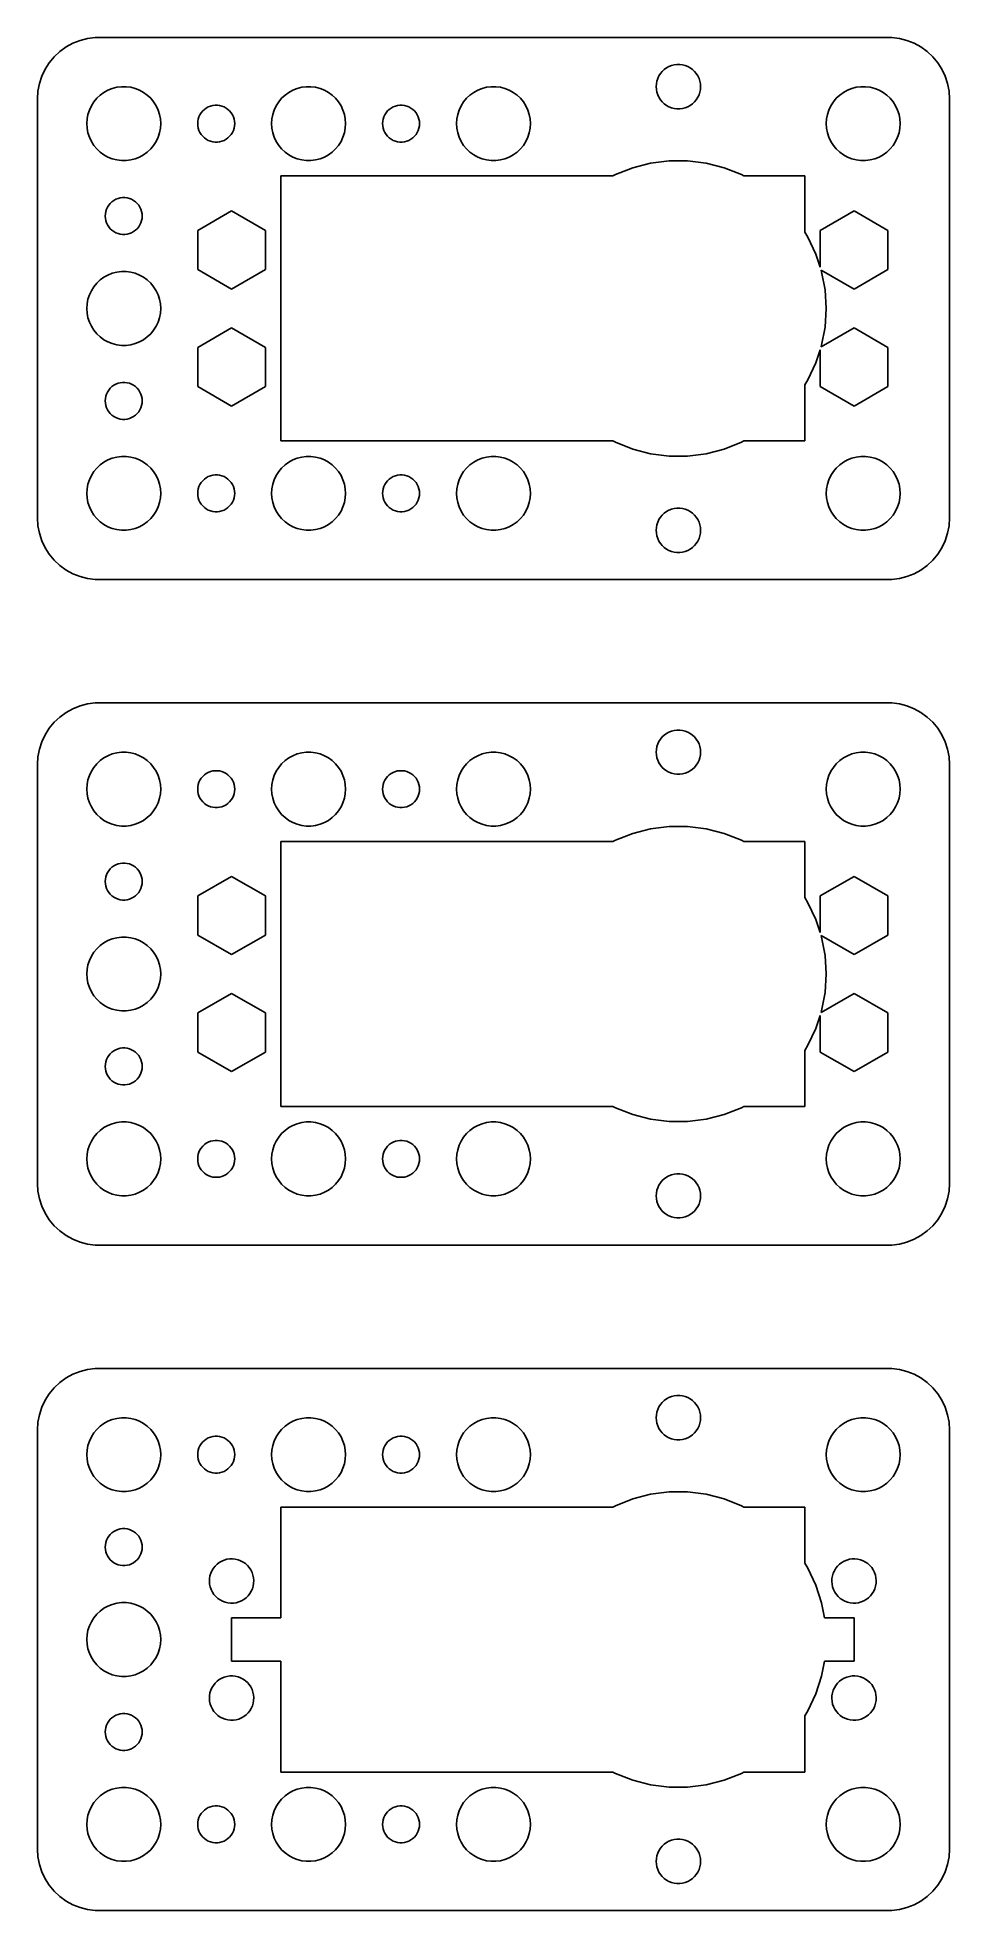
# Model space of a CAD drawing. Header units: metres. Extents: x -52 to 22, y -22 to 130.
import ezdxf

# ---------------------------------------------------------------- set-up
doc = ezdxf.new("R2010")
doc.units = ezdxf.units.M

msp = doc.modelspace()

# ---------------------------------------------------------------- linework, layer by layer
for p, q in [((-49.6791, 129.222), (-50.1871, 128.853)), ((-49.1289, 129.524), (-49.6791, 129.222)), ((-48.5451, 129.755), (-49.1289, 129.524)), ((-47.9369, 129.911), (-48.5451, 129.755)), ((-47.3139, 129.99), (-47.9369, 129.911)), ((17.3139, 129.99), (-47.3139, 129.99)), ((17.9369, 129.911), (17.3139, 129.99)), ((18.5451, 129.755), (17.9369, 129.911)), ((19.1289, 129.524), (18.5451, 129.755)), ((19.6791, 129.222), (19.1289, 129.524)), ((20.1871, 128.853), (19.6791, 129.222)), ((-51.0451, 127.939), (-51.3815, 127.409)), ((-50.6448, 128.423), (-51.0451, 127.939)), ((-50.1871, 128.853), (-50.6448, 128.423)), ((-0.76639, 127.629), (-0.55623, 127.712)), ((-0.55623, 127.712), (-0.33728, 127.768)), ((-0.33728, 127.768), (-0.11302, 127.796)), ((-0.11302, 127.796), (0.11302, 127.796)), ((0.11302, 127.796), (0.33728, 127.768)), ((0.33728, 127.768), (0.55623, 127.712)), ((0.55623, 127.712), (0.76639, 127.629)), ((20.6448, 128.423), (20.1871, 128.853)), ((21.0451, 127.939), (20.6448, 128.423)), ((21.3815, 127.409), (21.0451, 127.939)), ((-51.8429, 126.243), (-51.9606, 125.627)), ((-51.6489, 126.841), (-51.8429, 126.243)), ((-51.3815, 127.409), (-51.6489, 126.841)), ((-1.79999, 126), (-1.7858, 126.226)), ((-1.7858, 126.226), (-1.74344, 126.448)), ((-1.74344, 126.448), (-1.67358, 126.663)), ((-1.67358, 126.663), (-1.57735, 126.867)), ((-1.57735, 126.867), (-1.45622, 127.058)), ((-1.45622, 127.058), (-1.31213, 127.232)), ((-1.31213, 127.232), (-1.14735, 127.387)), ((-1.14735, 127.387), (-0.96448, 127.52)), ((-0.96448, 127.52), (-0.76639, 127.629)), ((0.76639, 127.629), (0.96448, 127.52)), ((0.96448, 127.52), (1.14735, 127.387)), ((1.14735, 127.387), (1.31213, 127.232)), ((1.31213, 127.232), (1.45622, 127.058)), ((1.45622, 127.058), (1.57735, 126.867)), ((1.57735, 126.867), (1.67358, 126.663)), ((1.67358, 126.663), (1.74344, 126.448)), ((1.74344, 126.448), (1.7858, 126.226)), ((1.7858, 126.226), (1.79999, 126)), ((21.6489, 126.841), (21.3815, 127.409)), ((21.8429, 126.243), (21.6489, 126.841)), ((21.9606, 125.627), (21.8429, 126.243)), ((-51.9606, 125.627), (-52, 125)), ((-52, 125), (-52, 91)), ((-47.6289, 124.445), (-47.427, 124.763)), ((-47.427, 124.763), (-47.1869, 125.054)), ((-47.1869, 125.054), (-46.9123, 125.312)), ((-46.9123, 125.312), (-46.6075, 125.533)), ((-46.6075, 125.533), (-46.2773, 125.714)), ((-46.2773, 125.714), (-45.927, 125.853)), ((-45.927, 125.853), (-45.5621, 125.947)), ((-45.5621, 125.947), (-45.1884, 125.994)), ((-45.1884, 125.994), (-44.8116, 125.994)), ((-44.8116, 125.994), (-44.4379, 125.947)), ((-44.4379, 125.947), (-44.0729, 125.853)), ((-44.0729, 125.853), (-43.7227, 125.714)), ((-43.7227, 125.714), (-43.3925, 125.533)), ((-43.3925, 125.533), (-43.0877, 125.312)), ((-43.0877, 125.312), (-42.8131, 125.054)), ((-42.8131, 125.054), (-42.5729, 124.763)), ((-42.5729, 124.763), (-42.3711, 124.445)), ((-32.6289, 124.445), (-32.427, 124.763)), ((-32.427, 124.763), (-32.1869, 125.054)), ((-32.1869, 125.054), (-31.9123, 125.312)), ((-31.9123, 125.312), (-31.6075, 125.533)), ((-31.6075, 125.533), (-31.2773, 125.714)), ((-31.2773, 125.714), (-30.927, 125.853)), ((-30.927, 125.853), (-30.5621, 125.947)), ((-30.5621, 125.947), (-30.1884, 125.994)), ((-30.1884, 125.994), (-29.8116, 125.994)), ((-29.8116, 125.994), (-29.4379, 125.947)), ((-29.4379, 125.947), (-29.0729, 125.853)), ((-29.0729, 125.853), (-28.7227, 125.714)), ((-28.7227, 125.714), (-28.3925, 125.533)), ((-28.3925, 125.533), (-28.0877, 125.312)), ((-28.0877, 125.312), (-27.8131, 125.054)), ((-27.8131, 125.054), (-27.5729, 124.763)), ((-27.5729, 124.763), (-27.3711, 124.445)), ((-17.6289, 124.445), (-17.427, 124.763)), ((-17.427, 124.763), (-17.1869, 125.054)), ((-17.1869, 125.054), (-16.9123, 125.312)), ((-16.9123, 125.312), (-16.6075, 125.533)), ((-16.6075, 125.533), (-16.2773, 125.714)), ((-16.2773, 125.714), (-15.927, 125.853)), ((-15.927, 125.853), (-15.5621, 125.947)), ((-15.5621, 125.947), (-15.1884, 125.994)), ((-15.1884, 125.994), (-14.8116, 125.994)), ((-14.8116, 125.994), (-14.4379, 125.947)), ((-14.4379, 125.947), (-14.0729, 125.853)), ((-14.0729, 125.853), (-13.7227, 125.714)), ((-13.7227, 125.714), (-13.3925, 125.533)), ((-13.3925, 125.533), (-13.0877, 125.312)), ((-13.0877, 125.312), (-12.8131, 125.054)), ((-12.8131, 125.054), (-12.5729, 124.763)), ((-12.5729, 124.763), (-12.3711, 124.445)), ((-1.7858, 125.774), (-1.79999, 126)), ((-1.74344, 125.552), (-1.7858, 125.774)), ((-1.67358, 125.337), (-1.74344, 125.552)), ((-1.57735, 125.133), (-1.67358, 125.337)), ((-1.45622, 124.942), (-1.57735, 125.133)), ((-1.31213, 124.768), (-1.45622, 124.942)), ((-1.14735, 124.613), (-1.31213, 124.768)), ((1.31213, 124.768), (1.14735, 124.613)), ((1.45622, 124.942), (1.31213, 124.768)), ((1.57735, 125.133), (1.45622, 124.942)), ((1.67358, 125.337), (1.57735, 125.133)), ((1.74344, 125.552), (1.67358, 125.337)), ((1.7858, 125.774), (1.74344, 125.552)), ((1.79999, 126), (1.7858, 125.774)), ((12.3711, 124.445), (12.5729, 124.763)), ((12.5729, 124.763), (12.8131, 125.054)), ((12.8131, 125.054), (13.0877, 125.312)), ((13.0877, 125.312), (13.3925, 125.533)), ((13.3925, 125.533), (13.7227, 125.714)), ((13.7227, 125.714), (14.0729, 125.853)), ((14.0729, 125.853), (14.4379, 125.947)), ((14.4379, 125.947), (14.8116, 125.994)), ((14.8116, 125.994), (15.1884, 125.994)), ((15.1884, 125.994), (15.5621, 125.947)), ((15.5621, 125.947), (15.927, 125.853)), ((15.927, 125.853), (16.2773, 125.714)), ((16.2773, 125.714), (16.6075, 125.533)), ((16.6075, 125.533), (16.9123, 125.312)), ((16.9123, 125.312), (17.1869, 125.054)), ((17.1869, 125.054), (17.427, 124.763)), ((17.427, 124.763), (17.6289, 124.445)), ((22, 125), (21.9606, 125.627)), ((22, 91), (22, 125)), ((-48, 123), (-47.9763, 123.376)), ((-47.9763, 123.376), (-47.9057, 123.746)), ((-47.9057, 123.746), (-47.7893, 124.104)), ((-47.7893, 124.104), (-47.6289, 124.445)), ((-42.3711, 124.445), (-42.2107, 124.104)), ((-42.2107, 124.104), (-42.0942, 123.746)), ((-42.0942, 123.746), (-42.0237, 123.376)), ((-42.0237, 123.376), (-42, 123)), ((-39, 123), (-38.9882, 123.188)), ((-38.9882, 123.188), (-38.9529, 123.373)), ((-38.9529, 123.373), (-38.8947, 123.552)), ((-38.8947, 123.552), (-38.8145, 123.723)), ((-38.8145, 123.723), (-38.7135, 123.882)), ((-38.7135, 123.882), (-38.5934, 124.027)), ((-38.5934, 124.027), (-38.4561, 124.156)), ((-38.4561, 124.156), (-38.3037, 124.266)), ((-38.3037, 124.266), (-38.1387, 124.357)), ((-38.1387, 124.357), (-37.9635, 124.427)), ((-37.9635, 124.427), (-37.7811, 124.473)), ((-37.7811, 124.473), (-37.5942, 124.497)), ((-37.5942, 124.497), (-37.4058, 124.497)), ((-37.4058, 124.497), (-37.2189, 124.473)), ((-37.2189, 124.473), (-37.0365, 124.427)), ((-37.0365, 124.427), (-36.8613, 124.357)), ((-36.8613, 124.357), (-36.6963, 124.266)), ((-36.6963, 124.266), (-36.5439, 124.156)), ((-36.5439, 124.156), (-36.4065, 124.027)), ((-36.4065, 124.027), (-36.2865, 123.882)), ((-36.2865, 123.882), (-36.1855, 123.723)), ((-36.1855, 123.723), (-36.1053, 123.552)), ((-36.1053, 123.552), (-36.0471, 123.373)), ((-36.0471, 123.373), (-36.0118, 123.188)), ((-36.0118, 123.188), (-36, 123)), ((-33, 123), (-32.9763, 123.376)), ((-32.9763, 123.376), (-32.9057, 123.746)), ((-32.9057, 123.746), (-32.7893, 124.104)), ((-32.7893, 124.104), (-32.6289, 124.445)), ((-27.3711, 124.445), (-27.2107, 124.104)), ((-27.2107, 124.104), (-27.0942, 123.746)), ((-27.0942, 123.746), (-27.0237, 123.376)), ((-27.0237, 123.376), (-27, 123)), ((-24, 123), (-23.9882, 123.188)), ((-23.9882, 123.188), (-23.9529, 123.373)), ((-23.9529, 123.373), (-23.8947, 123.552)), ((-23.8947, 123.552), (-23.8145, 123.723)), ((-23.8145, 123.723), (-23.7135, 123.882)), ((-23.7135, 123.882), (-23.5934, 124.027)), ((-23.5934, 124.027), (-23.4561, 124.156)), ((-23.4561, 124.156), (-23.3037, 124.266)), ((-23.3037, 124.266), (-23.1387, 124.357)), ((-23.1387, 124.357), (-22.9635, 124.427)), ((-22.9635, 124.427), (-22.7811, 124.473)), ((-22.7811, 124.473), (-22.5942, 124.497)), ((-22.5942, 124.497), (-22.4058, 124.497)), ((-22.4058, 124.497), (-22.2189, 124.473)), ((-22.2189, 124.473), (-22.0365, 124.427)), ((-22.0365, 124.427), (-21.8613, 124.357)), ((-21.8613, 124.357), (-21.6963, 124.266)), ((-21.6963, 124.266), (-21.5439, 124.156)), ((-21.5439, 124.156), (-21.4065, 124.027)), ((-21.4065, 124.027), (-21.2865, 123.882)), ((-21.2865, 123.882), (-21.1855, 123.723)), ((-21.1855, 123.723), (-21.1053, 123.552)), ((-21.1053, 123.552), (-21.0471, 123.373)), ((-21.0471, 123.373), (-21.0118, 123.188)), ((-21.0118, 123.188), (-21, 123)), ((-18, 123), (-17.9763, 123.376)), ((-17.9763, 123.376), (-17.9057, 123.746)), ((-17.9057, 123.746), (-17.7893, 124.104)), ((-17.7893, 124.104), (-17.6289, 124.445)), ((-12.3711, 124.445), (-12.2107, 124.104)), ((-12.2107, 124.104), (-12.0942, 123.746)), ((-12.0942, 123.746), (-12.0237, 123.376)), ((-12.0237, 123.376), (-12, 123)), ((-0.96448, 124.48), (-1.14735, 124.613)), ((-0.76639, 124.371), (-0.96448, 124.48)), ((-0.55623, 124.288), (-0.76639, 124.371)), ((-0.33728, 124.232), (-0.55623, 124.288)), ((-0.11302, 124.204), (-0.33728, 124.232)), ((0.11302, 124.204), (-0.11302, 124.204)), ((0.33728, 124.232), (0.11302, 124.204)), ((0.55623, 124.288), (0.33728, 124.232)), ((0.76639, 124.371), (0.55623, 124.288)), ((0.96448, 124.48), (0.76639, 124.371)), ((1.14735, 124.613), (0.96448, 124.48)), ((12, 123), (12.0237, 123.376)), ((12.0237, 123.376), (12.0942, 123.746)), ((12.0942, 123.746), (12.2107, 124.104)), ((12.2107, 124.104), (12.3711, 124.445)), ((17.6289, 124.445), (17.7893, 124.104)), ((17.7893, 124.104), (17.9057, 123.746)), ((17.9057, 123.746), (17.9763, 123.376)), ((17.9763, 123.376), (18, 123)), ((-47.9763, 122.624), (-48, 123)), ((-47.9057, 122.254), (-47.9763, 122.624)), ((-47.7893, 121.896), (-47.9057, 122.254)), ((-47.6289, 121.555), (-47.7893, 121.896)), ((-42.2107, 121.896), (-42.3711, 121.555)), ((-42.0942, 122.254), (-42.2107, 121.896)), ((-42.0237, 122.624), (-42.0942, 122.254)), ((-42, 123), (-42.0237, 122.624)), ((-38.9882, 122.812), (-39, 123)), ((-38.9529, 122.627), (-38.9882, 122.812)), ((-38.8947, 122.448), (-38.9529, 122.627)), ((-38.8145, 122.277), (-38.8947, 122.448)), ((-38.7135, 122.118), (-38.8145, 122.277)), ((-38.5934, 121.973), (-38.7135, 122.118)), ((-38.4561, 121.844), (-38.5934, 121.973)), ((-38.3037, 121.734), (-38.4561, 121.844)), ((-38.1387, 121.643), (-38.3037, 121.734)), ((-37.9635, 121.573), (-38.1387, 121.643)), ((-36.8613, 121.643), (-37.0365, 121.573)), ((-36.6963, 121.734), (-36.8613, 121.643)), ((-36.5439, 121.844), (-36.6963, 121.734)), ((-36.4065, 121.973), (-36.5439, 121.844)), ((-36.2865, 122.118), (-36.4065, 121.973)), ((-36.1855, 122.277), (-36.2865, 122.118)), ((-36.1053, 122.448), (-36.1855, 122.277)), ((-36.0471, 122.627), (-36.1053, 122.448)), ((-36.0118, 122.812), (-36.0471, 122.627)), ((-36, 123), (-36.0118, 122.812)), ((-32.9763, 122.624), (-33, 123)), ((-32.9057, 122.254), (-32.9763, 122.624)), ((-32.7893, 121.896), (-32.9057, 122.254)), ((-32.6289, 121.555), (-32.7893, 121.896)), ((-27.2107, 121.896), (-27.3711, 121.555)), ((-27.0942, 122.254), (-27.2107, 121.896)), ((-27.0237, 122.624), (-27.0942, 122.254)), ((-27, 123), (-27.0237, 122.624)), ((-23.9882, 122.812), (-24, 123)), ((-23.9529, 122.627), (-23.9882, 122.812)), ((-23.8947, 122.448), (-23.9529, 122.627)), ((-23.8145, 122.277), (-23.8947, 122.448)), ((-23.7135, 122.118), (-23.8145, 122.277)), ((-23.5934, 121.973), (-23.7135, 122.118)), ((-23.4561, 121.844), (-23.5934, 121.973)), ((-23.3037, 121.734), (-23.4561, 121.844)), ((-23.1387, 121.643), (-23.3037, 121.734)), ((-22.9635, 121.573), (-23.1387, 121.643)), ((-21.8613, 121.643), (-22.0365, 121.573)), ((-21.6963, 121.734), (-21.8613, 121.643)), ((-21.5439, 121.844), (-21.6963, 121.734)), ((-21.4065, 121.973), (-21.5439, 121.844)), ((-21.2865, 122.118), (-21.4065, 121.973)), ((-21.1855, 122.277), (-21.2865, 122.118)), ((-21.1053, 122.448), (-21.1855, 122.277)), ((-21.0471, 122.627), (-21.1053, 122.448)), ((-21.0118, 122.812), (-21.0471, 122.627)), ((-21, 123), (-21.0118, 122.812)), ((-17.9763, 122.624), (-18, 123)), ((-17.9057, 122.254), (-17.9763, 122.624)), ((-17.7893, 121.896), (-17.9057, 122.254)), ((-17.6289, 121.555), (-17.7893, 121.896)), ((-12.2107, 121.896), (-12.3711, 121.555)), ((-12.0942, 122.254), (-12.2107, 121.896)), ((-12.0237, 122.624), (-12.0942, 122.254)), ((-12, 123), (-12.0237, 122.624)), ((12.0237, 122.624), (12, 123)), ((12.0942, 122.254), (12.0237, 122.624)), ((12.2107, 121.896), (12.0942, 122.254)), ((12.3711, 121.555), (12.2107, 121.896)), ((17.7893, 121.896), (17.6289, 121.555)), ((17.9057, 122.254), (17.7893, 121.896)), ((17.9763, 122.624), (17.9057, 122.254)), ((18, 123), (17.9763, 122.624)), ((-47.427, 121.237), (-47.6289, 121.555)), ((-47.1869, 120.946), (-47.427, 121.237)), ((-46.9123, 120.688), (-47.1869, 120.946)), ((-46.6075, 120.467), (-46.9123, 120.688)), ((-46.2773, 120.286), (-46.6075, 120.467)), ((-45.927, 120.147), (-46.2773, 120.286)), ((-45.5621, 120.053), (-45.927, 120.147)), ((-44.0729, 120.147), (-44.4379, 120.053)), ((-43.7227, 120.286), (-44.0729, 120.147)), ((-43.3925, 120.467), (-43.7227, 120.286)), ((-43.0877, 120.688), (-43.3925, 120.467)), ((-42.8131, 120.946), (-43.0877, 120.688)), ((-42.5729, 121.237), (-42.8131, 120.946)), ((-42.3711, 121.555), (-42.5729, 121.237)), ((-37.7811, 121.527), (-37.9635, 121.573)), ((-37.5942, 121.503), (-37.7811, 121.527)), ((-37.4058, 121.503), (-37.5942, 121.503)), ((-37.2189, 121.527), (-37.4058, 121.503)), ((-37.0365, 121.573), (-37.2189, 121.527)), ((-32.427, 121.237), (-32.6289, 121.555)), ((-32.1869, 120.946), (-32.427, 121.237)), ((-31.9123, 120.688), (-32.1869, 120.946)), ((-31.6075, 120.467), (-31.9123, 120.688)), ((-31.2773, 120.286), (-31.6075, 120.467)), ((-30.927, 120.147), (-31.2773, 120.286)), ((-30.5621, 120.053), (-30.927, 120.147)), ((-29.0729, 120.147), (-29.4379, 120.053)), ((-28.7227, 120.286), (-29.0729, 120.147)), ((-28.3925, 120.467), (-28.7227, 120.286)), ((-28.0877, 120.688), (-28.3925, 120.467)), ((-27.8131, 120.946), (-28.0877, 120.688)), ((-27.5729, 121.237), (-27.8131, 120.946)), ((-27.3711, 121.555), (-27.5729, 121.237)), ((-22.7811, 121.527), (-22.9635, 121.573)), ((-22.5942, 121.503), (-22.7811, 121.527)), ((-22.4058, 121.503), (-22.5942, 121.503)), ((-22.2189, 121.527), (-22.4058, 121.503)), ((-22.0365, 121.573), (-22.2189, 121.527)), ((-17.427, 121.237), (-17.6289, 121.555)), ((-17.1869, 120.946), (-17.427, 121.237)), ((-16.9123, 120.688), (-17.1869, 120.946)), ((-16.6075, 120.467), (-16.9123, 120.688)), ((-16.2773, 120.286), (-16.6075, 120.467)), ((-15.927, 120.147), (-16.2773, 120.286)), ((-15.5621, 120.053), (-15.927, 120.147)), ((-14.0729, 120.147), (-14.4379, 120.053)), ((-13.7227, 120.286), (-14.0729, 120.147)), ((-13.3925, 120.467), (-13.7227, 120.286)), ((-13.0877, 120.688), (-13.3925, 120.467)), ((-12.8131, 120.946), (-13.0877, 120.688)), ((-12.5729, 121.237), (-12.8131, 120.946)), ((-12.3711, 121.555), (-12.5729, 121.237)), ((12.5729, 121.237), (12.3711, 121.555)), ((12.8131, 120.946), (12.5729, 121.237)), ((13.0877, 120.688), (12.8131, 120.946)), ((13.3925, 120.467), (13.0877, 120.688)), ((13.7227, 120.286), (13.3925, 120.467)), ((14.0729, 120.147), (13.7227, 120.286)), ((14.4379, 120.053), (14.0729, 120.147)), ((15.927, 120.147), (15.5621, 120.053)), ((16.2773, 120.286), (15.927, 120.147)), ((16.6075, 120.467), (16.2773, 120.286)), ((16.9123, 120.688), (16.6075, 120.467)), ((17.1869, 120.946), (16.9123, 120.688)), ((17.427, 121.237), (17.1869, 120.946)), ((17.6289, 121.555), (17.427, 121.237)), ((-45.1884, 120.006), (-45.5621, 120.053)), ((-44.8116, 120.006), (-45.1884, 120.006)), ((-44.4379, 120.053), (-44.8116, 120.006)), ((-32.25, 97.25), (-32.25, 118.75)), ((-32.25, 118.75), (-5.30566, 118.75)), ((-30.1884, 120.006), (-30.5621, 120.053)), ((-29.8116, 120.006), (-30.1884, 120.006)), ((-29.4379, 120.053), (-29.8116, 120.006)), ((-15.1884, 120.006), (-15.5621, 120.053)), ((-14.8116, 120.006), (-15.1884, 120.006)), ((-14.4379, 120.053), (-14.8116, 120.006)), ((-5.30566, 118.75), (-5.10934, 118.858)), ((-5.10934, 118.858), (-3.70819, 119.413)), ((-3.70819, 119.413), (-2.24857, 119.787)), ((-2.24857, 119.787), (-0.75348, 119.976)), ((-0.75348, 119.976), (0.75348, 119.976)), ((0.75348, 119.976), (2.24857, 119.787)), ((2.24857, 119.787), (3.70819, 119.413)), ((3.70819, 119.413), (5.10934, 118.858)), ((5.10934, 118.858), (5.30566, 118.75)), ((5.30566, 118.75), (10.25, 118.75)), ((10.25, 118.75), (10.25, 114.2)), ((14.8116, 120.006), (14.4379, 120.053)), ((15.1884, 120.006), (14.8116, 120.006)), ((15.5621, 120.053), (15.1884, 120.006)), ((-46.5, 115.5), (-46.4882, 115.688)), ((-46.4882, 115.688), (-46.4529, 115.873)), ((-46.4529, 115.873), (-46.3947, 116.052)), ((-46.3947, 116.052), (-46.3145, 116.223)), ((-46.3145, 116.223), (-46.2135, 116.382)), ((-46.2135, 116.382), (-46.0934, 116.527)), ((-46.0934, 116.527), (-45.9561, 116.656)), ((-45.9561, 116.656), (-45.8037, 116.766)), ((-45.8037, 116.766), (-45.6387, 116.857)), ((-45.6387, 116.857), (-45.4635, 116.927)), ((-45.4635, 116.927), (-45.2811, 116.973)), ((-45.2811, 116.973), (-45.0942, 116.997)), ((-45.0942, 116.997), (-44.9058, 116.997)), ((-44.9058, 116.997), (-44.7189, 116.973)), ((-44.7189, 116.973), (-44.5365, 116.927)), ((-44.5365, 116.927), (-44.3613, 116.857)), ((-44.3613, 116.857), (-44.1963, 116.766)), ((-44.1963, 116.766), (-44.0439, 116.656)), ((-44.0439, 116.656), (-43.9065, 116.527)), ((-43.9065, 116.527), (-43.7865, 116.382)), ((-43.7865, 116.382), (-43.6855, 116.223)), ((-43.6855, 116.223), (-43.6053, 116.052)), ((-43.6053, 116.052), (-43.5471, 115.873)), ((-43.5471, 115.873), (-43.5118, 115.688)), ((-43.5118, 115.688), (-43.5, 115.5)), ((-38.9983, 114.337), (-36.25, 115.923)), ((-36.25, 115.923), (-33.5017, 114.337)), ((11.5017, 114.337), (14.25, 115.923)), ((14.25, 115.923), (16.9983, 114.337)), ((-46.4882, 115.312), (-46.5, 115.5)), ((-46.4529, 115.127), (-46.4882, 115.312)), ((-46.3947, 114.948), (-46.4529, 115.127)), ((-46.3145, 114.777), (-46.3947, 114.948)), ((-46.2135, 114.618), (-46.3145, 114.777)), ((-46.0934, 114.473), (-46.2135, 114.618)), ((-45.9561, 114.344), (-46.0934, 114.473)), ((-45.8037, 114.234), (-45.9561, 114.344)), ((-45.6387, 114.143), (-45.8037, 114.234)), ((-45.4635, 114.073), (-45.6387, 114.143)), ((-45.2811, 114.027), (-45.4635, 114.073)), ((-45.0942, 114.003), (-45.2811, 114.027)), ((-44.9058, 114.003), (-45.0942, 114.003)), ((-44.7189, 114.027), (-44.9058, 114.003)), ((-44.5365, 114.073), (-44.7189, 114.027)), ((-44.3613, 114.143), (-44.5365, 114.073)), ((-44.1963, 114.234), (-44.3613, 114.143)), ((-44.0439, 114.344), (-44.1963, 114.234)), ((-43.9065, 114.473), (-44.0439, 114.344)), ((-43.7865, 114.618), (-43.9065, 114.473)), ((-43.6855, 114.777), (-43.7865, 114.618)), ((-43.6053, 114.948), (-43.6855, 114.777)), ((-43.5471, 115.127), (-43.6053, 114.948)), ((-43.5118, 115.312), (-43.5471, 115.127)), ((-43.5, 115.5), (-43.5118, 115.312)), ((-38.9983, 111.163), (-38.9983, 114.337)), ((-33.5017, 114.337), (-33.5017, 111.163)), ((10.25, 114.2), (10.5157, 113.781)), ((11.5017, 111.358), (11.5017, 114.337)), ((16.9983, 114.337), (16.9983, 111.163)), ((10.5157, 113.781), (11.1573, 112.417)), ((-45.927, 110.853), (-45.5621, 110.947)), ((-45.5621, 110.947), (-45.1884, 110.994)), ((-45.1884, 110.994), (-44.8116, 110.994)), ((-44.8116, 110.994), (-44.4379, 110.947)), ((-44.4379, 110.947), (-44.0729, 110.853)), ((-36.25, 109.577), (-38.9983, 111.163)), ((-33.5017, 111.163), (-36.25, 109.577)), ((11.1573, 112.417), (11.5017, 111.358)), ((14.25, 109.577), (11.5794, 111.118)), ((11.5794, 111.118), (11.623, 110.984)), ((11.623, 110.984), (11.9054, 109.504)), ((16.9983, 111.163), (14.25, 109.577)), ((-47.7893, 109.104), (-47.6289, 109.445)), ((-47.6289, 109.445), (-47.427, 109.763)), ((-47.427, 109.763), (-47.1869, 110.054)), ((-47.1869, 110.054), (-46.9123, 110.312)), ((-46.9123, 110.312), (-46.6075, 110.533)), ((-46.6075, 110.533), (-46.2773, 110.714)), ((-46.2773, 110.714), (-45.927, 110.853)), ((-44.0729, 110.853), (-43.7227, 110.714)), ((-43.7227, 110.714), (-43.3925, 110.533)), ((-43.3925, 110.533), (-43.0877, 110.312)), ((-43.0877, 110.312), (-42.8131, 110.054)), ((-42.8131, 110.054), (-42.5729, 109.763)), ((-42.5729, 109.763), (-42.3711, 109.445)), ((-42.3711, 109.445), (-42.2107, 109.104)), ((11.9054, 109.504), (12, 108)), ((-48, 108), (-47.9763, 108.376)), ((-47.9763, 107.624), (-48, 108)), ((-47.9763, 108.376), (-47.9057, 108.746)), ((-47.9057, 108.746), (-47.7893, 109.104)), ((-42.2107, 109.104), (-42.0942, 108.746)), ((-42.0942, 108.746), (-42.0237, 108.376)), ((-42.0237, 108.376), (-42, 108)), ((-42, 108), (-42.0237, 107.624)), ((12, 108), (11.9054, 106.496)), ((-47.9057, 107.254), (-47.9763, 107.624)), ((-47.7893, 106.896), (-47.9057, 107.254)), ((-47.6289, 106.555), (-47.7893, 106.896)), ((-47.427, 106.237), (-47.6289, 106.555)), ((-42.3711, 106.555), (-42.5729, 106.237)), ((-42.2107, 106.896), (-42.3711, 106.555)), ((-42.0942, 107.254), (-42.2107, 106.896)), ((-42.0237, 107.624), (-42.0942, 107.254)), ((-38.9983, 104.837), (-36.25, 106.423)), ((-36.25, 106.423), (-33.5017, 104.837)), ((11.5794, 104.882), (14.25, 106.423)), ((11.9054, 106.496), (11.623, 105.016)), ((14.25, 106.423), (16.9983, 104.837)), ((-47.1869, 105.946), (-47.427, 106.237)), ((-46.9123, 105.688), (-47.1869, 105.946)), ((-46.6075, 105.467), (-46.9123, 105.688)), ((-46.2773, 105.286), (-46.6075, 105.467)), ((-45.927, 105.147), (-46.2773, 105.286)), ((-45.5621, 105.053), (-45.927, 105.147)), ((-45.1884, 105.006), (-45.5621, 105.053)), ((-44.8116, 105.006), (-45.1884, 105.006)), ((-44.4379, 105.053), (-44.8116, 105.006)), ((-44.0729, 105.147), (-44.4379, 105.053)), ((-43.7227, 105.286), (-44.0729, 105.147)), ((-43.3925, 105.467), (-43.7227, 105.286)), ((-43.0877, 105.688), (-43.3925, 105.467)), ((-42.8131, 105.946), (-43.0877, 105.688)), ((-42.5729, 106.237), (-42.8131, 105.946)), ((11.623, 105.016), (11.5794, 104.882)), ((-38.9983, 101.663), (-38.9983, 104.837)), ((-33.5017, 104.837), (-33.5017, 101.663)), ((11.1573, 103.583), (10.5157, 102.219)), ((11.5017, 104.642), (11.1573, 103.583)), ((11.5017, 101.663), (11.5017, 104.642)), ((16.9983, 104.837), (16.9983, 101.663)), ((-45.8037, 101.766), (-45.6387, 101.857)), ((-45.6387, 101.857), (-45.4635, 101.927)), ((-45.4635, 101.927), (-45.2811, 101.973)), ((-45.2811, 101.973), (-45.0942, 101.997)), ((-45.0942, 101.997), (-44.9058, 101.997)), ((-44.9058, 101.997), (-44.7189, 101.973)), ((-44.7189, 101.973), (-44.5365, 101.927)), ((-44.5365, 101.927), (-44.3613, 101.857)), ((-44.3613, 101.857), (-44.1963, 101.766)), ((10.5157, 102.219), (10.25, 101.8)), ((-46.5, 100.5), (-46.4882, 100.688)), ((-46.4882, 100.312), (-46.5, 100.5)), ((-46.4882, 100.688), (-46.4529, 100.873)), ((-46.4529, 100.127), (-46.4882, 100.312)), ((-46.4529, 100.873), (-46.3947, 101.052)), ((-46.3947, 101.052), (-46.3145, 101.223)), ((-46.3145, 101.223), (-46.2135, 101.382)), ((-46.2135, 101.382), (-46.0934, 101.527)), ((-46.0934, 101.527), (-45.9561, 101.656)), ((-45.9561, 101.656), (-45.8037, 101.766)), ((-44.1963, 101.766), (-44.0439, 101.656)), ((-44.0439, 101.656), (-43.9065, 101.527)), ((-43.9065, 101.527), (-43.7865, 101.382)), ((-43.7865, 101.382), (-43.6855, 101.223)), ((-43.6855, 101.223), (-43.6053, 101.052)), ((-43.6053, 101.052), (-43.5471, 100.873)), ((-43.5471, 100.873), (-43.5118, 100.688)), ((-43.5118, 100.312), (-43.5471, 100.127)), ((-43.5118, 100.688), (-43.5, 100.5)), ((-43.5, 100.5), (-43.5118, 100.312)), ((-36.25, 100.077), (-38.9983, 101.663)), ((-33.5017, 101.663), (-36.25, 100.077)), ((10.25, 101.8), (10.25, 97.25)), ((14.25, 100.077), (11.5017, 101.663)), ((16.9983, 101.663), (14.25, 100.077)), ((-46.3947, 99.9478), (-46.4529, 100.127)), ((-46.3145, 99.7774), (-46.3947, 99.9478)), ((-46.2135, 99.6183), (-46.3145, 99.7774)), ((-46.0934, 99.4732), (-46.2135, 99.6183)), ((-45.9561, 99.3442), (-46.0934, 99.4732)), ((-45.8037, 99.2335), (-45.9561, 99.3442)), ((-45.6387, 99.1428), (-45.8037, 99.2335)), ((-45.4635, 99.0734), (-45.6387, 99.1428)), ((-45.2811, 99.0266), (-45.4635, 99.0734)), ((-45.0942, 99.003), (-45.2811, 99.0266)), ((-44.9058, 99.003), (-45.0942, 99.003)), ((-44.7189, 99.0266), (-44.9058, 99.003)), ((-44.5365, 99.0734), (-44.7189, 99.0266)), ((-44.3613, 99.1428), (-44.5365, 99.0734)), ((-44.1963, 99.2335), (-44.3613, 99.1428)), ((-44.0439, 99.3442), (-44.1963, 99.2335)), ((-43.9065, 99.4732), (-44.0439, 99.3442)), ((-43.7865, 99.6183), (-43.9065, 99.4732)), ((-43.6855, 99.7774), (-43.7865, 99.6183)), ((-43.6053, 99.9478), (-43.6855, 99.7774)), ((-43.5471, 100.127), (-43.6053, 99.9478)), ((-46.2773, 95.7145), (-45.927, 95.8532)), ((-45.927, 95.8532), (-45.5621, 95.9469)), ((-45.5621, 95.9469), (-45.1884, 95.9941)), ((-45.1884, 95.9941), (-44.8116, 95.9941)), ((-44.8116, 95.9941), (-44.4379, 95.9469)), ((-44.4379, 95.9469), (-44.0729, 95.8532)), ((-44.0729, 95.8532), (-43.7227, 95.7145)), ((-5.30566, 97.25), (-32.25, 97.25)), ((-31.2773, 95.7145), (-30.927, 95.8532)), ((-30.927, 95.8532), (-30.5621, 95.9469)), ((-30.5621, 95.9469), (-30.1884, 95.9941)), ((-30.1884, 95.9941), (-29.8116, 95.9941)), ((-29.8116, 95.9941), (-29.4379, 95.9469)), ((-29.4379, 95.9469), (-29.0729, 95.8532)), ((-29.0729, 95.8532), (-28.7227, 95.7145)), ((-16.2773, 95.7145), (-15.927, 95.8532)), ((-15.927, 95.8532), (-15.5621, 95.9469)), ((-15.5621, 95.9469), (-15.1884, 95.9941)), ((-15.1884, 95.9941), (-14.8116, 95.9941)), ((-14.8116, 95.9941), (-14.4379, 95.9469)), ((-14.4379, 95.9469), (-14.0729, 95.8532)), ((-14.0729, 95.8532), (-13.7227, 95.7145)), ((-5.10934, 97.1421), (-5.30566, 97.25)), ((-3.70819, 96.5873), (-5.10934, 97.1421)), ((-2.24857, 96.2126), (-3.70819, 96.5873)), ((-0.75348, 96.0237), (-2.24857, 96.2126)), ((0.75348, 96.0237), (-0.75348, 96.0237)), ((2.24857, 96.2126), (0.75348, 96.0237)), ((3.70819, 96.5873), (2.24857, 96.2126)), ((5.10934, 97.1421), (3.70819, 96.5873)), ((5.30566, 97.25), (5.10934, 97.1421)), ((10.25, 97.25), (5.30566, 97.25)), ((13.7227, 95.7145), (14.0729, 95.8532)), ((14.0729, 95.8532), (14.4379, 95.9469)), ((14.4379, 95.9469), (14.8116, 95.9941)), ((14.8116, 95.9941), (15.1884, 95.9941)), ((15.1884, 95.9941), (15.5621, 95.9469)), ((15.5621, 95.9469), (15.927, 95.8532)), ((15.927, 95.8532), (16.2773, 95.7145)), ((-47.7893, 94.1044), (-47.6289, 94.4453)), ((-47.6289, 94.4453), (-47.427, 94.7634)), ((-47.427, 94.7634), (-47.1869, 95.0536)), ((-47.1869, 95.0536), (-46.9123, 95.3116)), ((-46.9123, 95.3116), (-46.6075, 95.533)), ((-46.6075, 95.533), (-46.2773, 95.7145)), ((-43.7227, 95.7145), (-43.3925, 95.533)), ((-43.3925, 95.533), (-43.0877, 95.3116)), ((-43.0877, 95.3116), (-42.8131, 95.0536)), ((-42.8131, 95.0536), (-42.5729, 94.7634)), ((-42.5729, 94.7634), (-42.3711, 94.4453)), ((-42.3711, 94.4453), (-42.2107, 94.1044)), ((-38.4561, 94.1558), (-38.3037, 94.2665)), ((-38.3037, 94.2665), (-38.1387, 94.3573)), ((-38.1387, 94.3573), (-37.9635, 94.4266)), ((-37.9635, 94.4266), (-37.7811, 94.4734)), ((-37.7811, 94.4734), (-37.5942, 94.4971)), ((-37.5942, 94.4971), (-37.4058, 94.4971)), ((-37.4058, 94.4971), (-37.2189, 94.4734)), ((-37.2189, 94.4734), (-37.0365, 94.4266)), ((-37.0365, 94.4266), (-36.8613, 94.3573)), ((-36.8613, 94.3573), (-36.6963, 94.2665)), ((-36.6963, 94.2665), (-36.5439, 94.1558)), ((-32.7893, 94.1044), (-32.6289, 94.4453)), ((-32.6289, 94.4453), (-32.427, 94.7634)), ((-32.427, 94.7634), (-32.1869, 95.0536)), ((-32.1869, 95.0536), (-31.9123, 95.3116)), ((-31.9123, 95.3116), (-31.6075, 95.533)), ((-31.6075, 95.533), (-31.2773, 95.7145)), ((-28.7227, 95.7145), (-28.3925, 95.533)), ((-28.3925, 95.533), (-28.0877, 95.3116)), ((-28.0877, 95.3116), (-27.8131, 95.0536)), ((-27.8131, 95.0536), (-27.5729, 94.7634)), ((-27.5729, 94.7634), (-27.3711, 94.4453)), ((-27.3711, 94.4453), (-27.2107, 94.1044)), ((-23.4561, 94.1558), (-23.3037, 94.2665)), ((-23.3037, 94.2665), (-23.1387, 94.3573)), ((-23.1387, 94.3573), (-22.9635, 94.4266)), ((-22.9635, 94.4266), (-22.7811, 94.4734)), ((-22.7811, 94.4734), (-22.5942, 94.4971)), ((-22.5942, 94.4971), (-22.4058, 94.4971)), ((-22.4058, 94.4971), (-22.2189, 94.4734)), ((-22.2189, 94.4734), (-22.0365, 94.4266)), ((-22.0365, 94.4266), (-21.8613, 94.3573)), ((-21.8613, 94.3573), (-21.6963, 94.2665)), ((-21.6963, 94.2665), (-21.5439, 94.1558)), ((-17.7893, 94.1044), (-17.6289, 94.4453)), ((-17.6289, 94.4453), (-17.427, 94.7634)), ((-17.427, 94.7634), (-17.1869, 95.0536)), ((-17.1869, 95.0536), (-16.9123, 95.3116)), ((-16.9123, 95.3116), (-16.6075, 95.533)), ((-16.6075, 95.533), (-16.2773, 95.7145)), ((-13.7227, 95.7145), (-13.3925, 95.533)), ((-13.3925, 95.533), (-13.0877, 95.3116)), ((-13.0877, 95.3116), (-12.8131, 95.0536)), ((-12.8131, 95.0536), (-12.5729, 94.7634)), ((-12.5729, 94.7634), (-12.3711, 94.4453)), ((-12.3711, 94.4453), (-12.2107, 94.1044)), ((12.2107, 94.1044), (12.3711, 94.4453)), ((12.3711, 94.4453), (12.5729, 94.7634)), ((12.5729, 94.7634), (12.8131, 95.0536)), ((12.8131, 95.0536), (13.0877, 95.3116)), ((13.0877, 95.3116), (13.3925, 95.533)), ((13.3925, 95.533), (13.7227, 95.7145)), ((16.2773, 95.7145), (16.6075, 95.533)), ((16.6075, 95.533), (16.9123, 95.3116)), ((16.9123, 95.3116), (17.1869, 95.0536)), ((17.1869, 95.0536), (17.427, 94.7634)), ((17.427, 94.7634), (17.6289, 94.4453)), ((17.6289, 94.4453), (17.7893, 94.1044)), ((-48, 93), (-47.9763, 93.376)), ((-47.9763, 92.624), (-48, 93)), ((-47.9763, 93.376), (-47.9057, 93.7461)), ((-47.9057, 93.7461), (-47.7893, 94.1044)), ((-42.2107, 94.1044), (-42.0942, 93.7461)), ((-42.0942, 93.7461), (-42.0237, 93.376)), ((-42.0237, 93.376), (-42, 93)), ((-42, 93), (-42.0237, 92.624)), ((-39, 93), (-38.9882, 93.188)), ((-38.9882, 92.812), (-39, 93)), ((-38.9882, 93.188), (-38.9529, 93.373)), ((-38.9529, 92.627), (-38.9882, 92.812)), ((-38.9529, 93.373), (-38.8947, 93.5522)), ((-38.8947, 93.5522), (-38.8145, 93.7226)), ((-38.8145, 93.7226), (-38.7135, 93.8817)), ((-38.7135, 93.8817), (-38.5934, 94.0268)), ((-38.5934, 94.0268), (-38.4561, 94.1558)), ((-36.5439, 94.1558), (-36.4065, 94.0268)), ((-36.4065, 94.0268), (-36.2865, 93.8817)), ((-36.2865, 93.8817), (-36.1855, 93.7226)), ((-36.1855, 93.7226), (-36.1053, 93.5522)), ((-36.1053, 93.5522), (-36.0471, 93.373)), ((-36.0471, 93.373), (-36.0118, 93.188)), ((-36.0118, 92.812), (-36.0471, 92.627)), ((-36.0118, 93.188), (-36, 93)), ((-36, 93), (-36.0118, 92.812)), ((-33, 93), (-32.9763, 93.376)), ((-32.9763, 92.624), (-33, 93)), ((-32.9763, 93.376), (-32.9057, 93.7461)), ((-32.9057, 93.7461), (-32.7893, 94.1044)), ((-27.2107, 94.1044), (-27.0942, 93.7461)), ((-27.0942, 93.7461), (-27.0237, 93.376)), ((-27.0237, 93.376), (-27, 93)), ((-27, 93), (-27.0237, 92.624)), ((-24, 93), (-23.9882, 93.188)), ((-23.9882, 92.812), (-24, 93)), ((-23.9882, 93.188), (-23.9529, 93.373)), ((-23.9529, 92.627), (-23.9882, 92.812)), ((-23.9529, 93.373), (-23.8947, 93.5522)), ((-23.8947, 93.5522), (-23.8145, 93.7226)), ((-23.8145, 93.7226), (-23.7135, 93.8817)), ((-23.7135, 93.8817), (-23.5934, 94.0268)), ((-23.5934, 94.0268), (-23.4561, 94.1558)), ((-21.5439, 94.1558), (-21.4065, 94.0268)), ((-21.4065, 94.0268), (-21.2865, 93.8817)), ((-21.2865, 93.8817), (-21.1855, 93.7226)), ((-21.1855, 93.7226), (-21.1053, 93.5522)), ((-21.1053, 93.5522), (-21.0471, 93.373)), ((-21.0471, 93.373), (-21.0118, 93.188)), ((-21.0118, 92.812), (-21.0471, 92.627)), ((-21.0118, 93.188), (-21, 93)), ((-21, 93), (-21.0118, 92.812)), ((-18, 93), (-17.9763, 93.376)), ((-17.9763, 92.624), (-18, 93)), ((-17.9763, 93.376), (-17.9057, 93.7461)), ((-17.9057, 93.7461), (-17.7893, 94.1044)), ((-12.2107, 94.1044), (-12.0942, 93.7461)), ((-12.0942, 93.7461), (-12.0237, 93.376)), ((-12.0237, 93.376), (-12, 93)), ((-12, 93), (-12.0237, 92.624)), ((12, 93), (12.0237, 93.376)), ((12.0237, 92.624), (12, 93)), ((12.0237, 93.376), (12.0942, 93.7461)), ((12.0942, 93.7461), (12.2107, 94.1044)), ((17.7893, 94.1044), (17.9057, 93.7461)), ((17.9057, 93.7461), (17.9763, 93.376)), ((17.9763, 93.376), (18, 93)), ((18, 93), (17.9763, 92.624)), ((-47.9057, 92.2539), (-47.9763, 92.624)), ((-47.7893, 91.8956), (-47.9057, 92.2539)), ((-47.6289, 91.5547), (-47.7893, 91.8956)), ((-47.427, 91.2366), (-47.6289, 91.5547)), ((-47.1869, 90.9464), (-47.427, 91.2366)), ((-42.5729, 91.2366), (-42.8131, 90.9464)), ((-42.3711, 91.5547), (-42.5729, 91.2366)), ((-42.2107, 91.8956), (-42.3711, 91.5547)), ((-42.0942, 92.2539), (-42.2107, 91.8956)), ((-42.0237, 92.624), (-42.0942, 92.2539)), ((-38.8947, 92.4478), (-38.9529, 92.627)), ((-38.8145, 92.2774), (-38.8947, 92.4478)), ((-38.7135, 92.1183), (-38.8145, 92.2774)), ((-38.5934, 91.9732), (-38.7135, 92.1183)), ((-38.4561, 91.8442), (-38.5934, 91.9732)), ((-38.3037, 91.7335), (-38.4561, 91.8442)), ((-38.1387, 91.6428), (-38.3037, 91.7335)), ((-37.9635, 91.5734), (-38.1387, 91.6428)), ((-37.7811, 91.5266), (-37.9635, 91.5734)), ((-37.5942, 91.503), (-37.7811, 91.5266)), ((-37.4058, 91.503), (-37.5942, 91.503)), ((-37.2189, 91.5266), (-37.4058, 91.503)), ((-37.0365, 91.5734), (-37.2189, 91.5266)), ((-36.8613, 91.6428), (-37.0365, 91.5734)), ((-36.6963, 91.7335), (-36.8613, 91.6428)), ((-36.5439, 91.8442), (-36.6963, 91.7335)), ((-36.4065, 91.9732), (-36.5439, 91.8442)), ((-36.2865, 92.1183), (-36.4065, 91.9732)), ((-36.1855, 92.2774), (-36.2865, 92.1183)), ((-36.1053, 92.4478), (-36.1855, 92.2774)), ((-36.0471, 92.627), (-36.1053, 92.4478)), ((-32.9057, 92.2539), (-32.9763, 92.624)), ((-32.7893, 91.8956), (-32.9057, 92.2539)), ((-32.6289, 91.5547), (-32.7893, 91.8956)), ((-32.427, 91.2366), (-32.6289, 91.5547)), ((-32.1869, 90.9464), (-32.427, 91.2366)), ((-27.5729, 91.2366), (-27.8131, 90.9464)), ((-27.3711, 91.5547), (-27.5729, 91.2366)), ((-27.2107, 91.8956), (-27.3711, 91.5547)), ((-27.0942, 92.2539), (-27.2107, 91.8956)), ((-27.0237, 92.624), (-27.0942, 92.2539)), ((-23.8947, 92.4478), (-23.9529, 92.627)), ((-23.8145, 92.2774), (-23.8947, 92.4478)), ((-23.7135, 92.1183), (-23.8145, 92.2774)), ((-23.5934, 91.9732), (-23.7135, 92.1183)), ((-23.4561, 91.8442), (-23.5934, 91.9732)), ((-23.3037, 91.7335), (-23.4561, 91.8442)), ((-23.1387, 91.6428), (-23.3037, 91.7335)), ((-22.9635, 91.5734), (-23.1387, 91.6428)), ((-22.7811, 91.5266), (-22.9635, 91.5734)), ((-22.5942, 91.503), (-22.7811, 91.5266)), ((-22.4058, 91.503), (-22.5942, 91.503)), ((-22.2189, 91.5266), (-22.4058, 91.503)), ((-22.0365, 91.5734), (-22.2189, 91.5266)), ((-21.8613, 91.6428), (-22.0365, 91.5734)), ((-21.6963, 91.7335), (-21.8613, 91.6428)), ((-21.5439, 91.8442), (-21.6963, 91.7335)), ((-21.4065, 91.9732), (-21.5439, 91.8442)), ((-21.2865, 92.1183), (-21.4065, 91.9732)), ((-21.1855, 92.2774), (-21.2865, 92.1183)), ((-21.1053, 92.4478), (-21.1855, 92.2774)), ((-21.0471, 92.627), (-21.1053, 92.4478)), ((-17.9057, 92.2539), (-17.9763, 92.624)), ((-17.7893, 91.8956), (-17.9057, 92.2539)), ((-17.6289, 91.5547), (-17.7893, 91.8956)), ((-17.427, 91.2366), (-17.6289, 91.5547)), ((-17.1869, 90.9464), (-17.427, 91.2366)), ((-12.5729, 91.2366), (-12.8131, 90.9464)), ((-12.3711, 91.5547), (-12.5729, 91.2366)), ((-12.2107, 91.8956), (-12.3711, 91.5547)), ((-12.0942, 92.2539), (-12.2107, 91.8956)), ((-12.0237, 92.624), (-12.0942, 92.2539)), ((-1.45622, 91.058), (-1.31213, 91.2322)), ((-1.31213, 91.2322), (-1.14735, 91.3869)), ((-1.14735, 91.3869), (-0.96448, 91.5198)), ((-0.96448, 91.5198), (-0.76639, 91.6287)), ((-0.76639, 91.6287), (-0.55623, 91.7119)), ((-0.55623, 91.7119), (-0.33728, 91.7681)), ((-0.33728, 91.7681), (-0.11302, 91.7964)), ((-0.11302, 91.7964), (0.11302, 91.7964)), ((0.11302, 91.7964), (0.33728, 91.7681)), ((0.33728, 91.7681), (0.55623, 91.7119)), ((0.55623, 91.7119), (0.76639, 91.6287)), ((0.76639, 91.6287), (0.96448, 91.5198)), ((0.96448, 91.5198), (1.14735, 91.3869)), ((1.14735, 91.3869), (1.31213, 91.2322)), ((1.31213, 91.2322), (1.45622, 91.058)), ((12.0942, 92.2539), (12.0237, 92.624)), ((12.2107, 91.8956), (12.0942, 92.2539)), ((12.3711, 91.5547), (12.2107, 91.8956)), ((12.5729, 91.2366), (12.3711, 91.5547)), ((12.8131, 90.9464), (12.5729, 91.2366)), ((17.427, 91.2366), (17.1869, 90.9464)), ((17.6289, 91.5547), (17.427, 91.2366)), ((17.7893, 91.8956), (17.6289, 91.5547)), ((17.9057, 92.2539), (17.7893, 91.8956)), ((17.9763, 92.624), (17.9057, 92.2539)), ((-52, 91), (-51.9606, 90.3733)), ((-51.9606, 90.3733), (-51.8429, 89.7566)), ((-51.8429, 89.7566), (-51.6489, 89.1594)), ((-46.9123, 90.6885), (-47.1869, 90.9464)), ((-46.6075, 90.467), (-46.9123, 90.6885)), ((-46.2773, 90.2855), (-46.6075, 90.467)), ((-45.927, 90.1468), (-46.2773, 90.2855)), ((-45.5621, 90.0531), (-45.927, 90.1468)), ((-45.1884, 90.0059), (-45.5621, 90.0531)), ((-44.8116, 90.0059), (-45.1884, 90.0059)), ((-44.4379, 90.0531), (-44.8116, 90.0059)), ((-44.0729, 90.1468), (-44.4379, 90.0531)), ((-43.7227, 90.2855), (-44.0729, 90.1468)), ((-43.3925, 90.467), (-43.7227, 90.2855)), ((-43.0877, 90.6885), (-43.3925, 90.467)), ((-42.8131, 90.9464), (-43.0877, 90.6885)), ((-31.9123, 90.6885), (-32.1869, 90.9464)), ((-31.6075, 90.467), (-31.9123, 90.6885)), ((-31.2773, 90.2855), (-31.6075, 90.467)), ((-30.927, 90.1468), (-31.2773, 90.2855)), ((-30.5621, 90.0531), (-30.927, 90.1468)), ((-30.1884, 90.0059), (-30.5621, 90.0531)), ((-29.8116, 90.0059), (-30.1884, 90.0059)), ((-29.4379, 90.0531), (-29.8116, 90.0059)), ((-29.0729, 90.1468), (-29.4379, 90.0531)), ((-28.7227, 90.2855), (-29.0729, 90.1468)), ((-28.3925, 90.467), (-28.7227, 90.2855)), ((-28.0877, 90.6885), (-28.3925, 90.467)), ((-27.8131, 90.9464), (-28.0877, 90.6885)), ((-16.9123, 90.6885), (-17.1869, 90.9464)), ((-16.6075, 90.467), (-16.9123, 90.6885)), ((-16.2773, 90.2855), (-16.6075, 90.467)), ((-15.927, 90.1468), (-16.2773, 90.2855)), ((-15.5621, 90.0531), (-15.927, 90.1468)), ((-15.1884, 90.0059), (-15.5621, 90.0531)), ((-14.8116, 90.0059), (-15.1884, 90.0059)), ((-14.4379, 90.0531), (-14.8116, 90.0059)), ((-14.0729, 90.1468), (-14.4379, 90.0531)), ((-13.7227, 90.2855), (-14.0729, 90.1468)), ((-13.3925, 90.467), (-13.7227, 90.2855)), ((-13.0877, 90.6885), (-13.3925, 90.467)), ((-12.8131, 90.9464), (-13.0877, 90.6885)), ((-1.79999, 90), (-1.7858, 90.2256)), ((-1.7858, 89.7744), (-1.79999, 90)), ((-1.7858, 90.2256), (-1.74344, 90.4476)), ((-1.74344, 89.5524), (-1.7858, 89.7744)), ((-1.74344, 90.4476), (-1.67358, 90.6626)), ((-1.67358, 90.6626), (-1.57735, 90.8672)), ((-1.57735, 90.8672), (-1.45622, 91.058)), ((1.45622, 91.058), (1.57735, 90.8672)), ((1.57735, 90.8672), (1.67358, 90.6626)), ((1.67358, 90.6626), (1.74344, 90.4476)), ((1.74344, 90.4476), (1.7858, 90.2256)), ((1.7858, 89.7744), (1.74344, 89.5524)), ((1.7858, 90.2256), (1.79999, 90)), ((1.79999, 90), (1.7858, 89.7744)), ((13.0877, 90.6885), (12.8131, 90.9464)), ((13.3925, 90.467), (13.0877, 90.6885)), ((13.7227, 90.2855), (13.3925, 90.467)), ((14.0729, 90.1468), (13.7227, 90.2855)), ((14.4379, 90.0531), (14.0729, 90.1468)), ((14.8116, 90.0059), (14.4379, 90.0531)), ((15.1884, 90.0059), (14.8116, 90.0059)), ((15.5621, 90.0531), (15.1884, 90.0059)), ((15.927, 90.1468), (15.5621, 90.0531)), ((16.2773, 90.2855), (15.927, 90.1468)), ((16.6075, 90.467), (16.2773, 90.2855)), ((16.9123, 90.6885), (16.6075, 90.467)), ((17.1869, 90.9464), (16.9123, 90.6885)), ((21.6489, 89.1594), (21.8429, 89.7566)), ((21.8429, 89.7566), (21.9606, 90.3733)), ((21.9606, 90.3733), (22, 91)), ((-51.6489, 89.1594), (-51.3815, 88.5912)), ((-51.3815, 88.5912), (-51.0451, 88.0611)), ((-1.67358, 89.3374), (-1.74344, 89.5524)), ((-1.57735, 89.1328), (-1.67358, 89.3374)), ((-1.45622, 88.942), (-1.57735, 89.1328)), ((-1.31213, 88.7678), (-1.45622, 88.942)), ((-1.14735, 88.6131), (-1.31213, 88.7678)), ((-0.96448, 88.4802), (-1.14735, 88.6131)), ((-0.76639, 88.3713), (-0.96448, 88.4802)), ((-0.55623, 88.2881), (-0.76639, 88.3713)), ((-0.33728, 88.2319), (-0.55623, 88.2881)), ((-0.11302, 88.2036), (-0.33728, 88.2319)), ((0.11302, 88.2036), (-0.11302, 88.2036)), ((0.33728, 88.2319), (0.11302, 88.2036)), ((0.55623, 88.2881), (0.33728, 88.2319)), ((0.76639, 88.3713), (0.55623, 88.2881)), ((0.96448, 88.4802), (0.76639, 88.3713)), ((1.14735, 88.6131), (0.96448, 88.4802)), ((1.31213, 88.7678), (1.14735, 88.6131)), ((1.45622, 88.942), (1.31213, 88.7678)), ((1.57735, 89.1328), (1.45622, 88.942)), ((1.67358, 89.3374), (1.57735, 89.1328)), ((1.74344, 89.5524), (1.67358, 89.3374)), ((21.0451, 88.0611), (21.3815, 88.5912)), ((21.3815, 88.5912), (21.6489, 89.1594)), ((-51.0451, 88.0611), (-50.6448, 87.5773)), ((-50.6448, 87.5773), (-50.1871, 87.1474)), ((-50.1871, 87.1474), (-49.6791, 86.7784)), ((-49.6791, 86.7784), (-49.1289, 86.4759)), ((19.1289, 86.4759), (19.6791, 86.7784)), ((19.6791, 86.7784), (20.1871, 87.1474)), ((20.1871, 87.1474), (20.6448, 87.5773)), ((20.6448, 87.5773), (21.0451, 88.0611)), ((-49.1289, 86.4759), (-48.5451, 86.2447)), ((-48.5451, 86.2447), (-47.9369, 86.0886)), ((-47.9369, 86.0886), (-47.3139, 86.0099)), ((-47.3139, 86.0099), (17.3139, 86.0099)), ((17.3139, 86.0099), (17.9369, 86.0886)), ((17.9369, 86.0886), (18.5451, 86.2447)), ((18.5451, 86.2447), (19.1289, 86.4759)), ((-47.3139, 75.9901), (-47.9369, 75.9114)), ((17.3139, 75.9901), (-47.3139, 75.9901)), ((17.9369, 75.9114), (17.3139, 75.9901)), ((-50.1871, 74.8526), (-50.6448, 74.4227)), ((-49.6791, 75.2216), (-50.1871, 74.8526)), ((-49.1289, 75.5241), (-49.6791, 75.2216)), ((-48.5451, 75.7553), (-49.1289, 75.5241)), ((-47.9369, 75.9114), (-48.5451, 75.7553)), ((18.5451, 75.7553), (17.9369, 75.9114)), ((19.1289, 75.5241), (18.5451, 75.7553)), ((19.6791, 75.2216), (19.1289, 75.5241)), ((20.1871, 74.8526), (19.6791, 75.2216)), ((20.6448, 74.4227), (20.1871, 74.8526)), ((-51.3815, 73.4088), (-51.6489, 72.8406)), ((-51.0451, 73.9389), (-51.3815, 73.4088)), ((-50.6448, 74.4227), (-51.0451, 73.9389)), ((-1.57735, 72.8672), (-1.45622, 73.058)), ((-1.45622, 73.058), (-1.31213, 73.2322)), ((-1.31213, 73.2322), (-1.14735, 73.3869)), ((-1.14735, 73.3869), (-0.96448, 73.5198)), ((-0.96448, 73.5198), (-0.76639, 73.6287)), ((-0.76639, 73.6287), (-0.55623, 73.7119)), ((-0.55623, 73.7119), (-0.33728, 73.7681)), ((-0.33728, 73.7681), (-0.11302, 73.7964)), ((-0.11302, 73.7964), (0.11302, 73.7964)), ((0.11302, 73.7964), (0.33728, 73.7681)), ((0.33728, 73.7681), (0.55623, 73.7119)), ((0.55623, 73.7119), (0.76639, 73.6287)), ((0.76639, 73.6287), (0.96448, 73.5198)), ((0.96448, 73.5198), (1.14735, 73.3869)), ((1.14735, 73.3869), (1.31213, 73.2322)), ((1.31213, 73.2322), (1.45622, 73.058)), ((1.45622, 73.058), (1.57735, 72.8672)), ((21.0451, 73.9389), (20.6448, 74.4227)), ((21.3815, 73.4088), (21.0451, 73.9389)), ((21.6489, 72.8406), (21.3815, 73.4088)), ((-51.9606, 71.6267), (-52, 71)), ((-51.8429, 72.2434), (-51.9606, 71.6267)), ((-51.6489, 72.8406), (-51.8429, 72.2434)), ((-46.9123, 71.3115), (-46.6075, 71.533)), ((-46.6075, 71.533), (-46.2773, 71.7145)), ((-46.2773, 71.7145), (-45.927, 71.8532)), ((-45.927, 71.8532), (-45.5621, 71.9469)), ((-45.5621, 71.9469), (-45.1884, 71.9941)), ((-45.1884, 71.9941), (-44.8116, 71.9941)), ((-44.8116, 71.9941), (-44.4379, 71.9469)), ((-44.4379, 71.9469), (-44.0729, 71.8532)), ((-44.0729, 71.8532), (-43.7227, 71.7145)), ((-43.7227, 71.7145), (-43.3925, 71.533)), ((-43.3925, 71.533), (-43.0877, 71.3115)), ((-31.9123, 71.3115), (-31.6075, 71.533)), ((-31.6075, 71.533), (-31.2773, 71.7145)), ((-31.2773, 71.7145), (-30.927, 71.8532)), ((-30.927, 71.8532), (-30.5621, 71.9469)), ((-30.5621, 71.9469), (-30.1884, 71.9941)), ((-30.1884, 71.9941), (-29.8116, 71.9941)), ((-29.8116, 71.9941), (-29.4379, 71.9469)), ((-29.4379, 71.9469), (-29.0729, 71.8532)), ((-29.0729, 71.8532), (-28.7227, 71.7145)), ((-28.7227, 71.7145), (-28.3925, 71.533)), ((-28.3925, 71.533), (-28.0877, 71.3115)), ((-16.9123, 71.3115), (-16.6075, 71.533)), ((-16.6075, 71.533), (-16.2773, 71.7145)), ((-16.2773, 71.7145), (-15.927, 71.8532)), ((-15.927, 71.8532), (-15.5621, 71.9469)), ((-15.5621, 71.9469), (-15.1884, 71.9941)), ((-15.1884, 71.9941), (-14.8116, 71.9941)), ((-14.8116, 71.9941), (-14.4379, 71.9469)), ((-14.4379, 71.9469), (-14.0729, 71.8532)), ((-14.0729, 71.8532), (-13.7227, 71.7145)), ((-13.7227, 71.7145), (-13.3925, 71.533)), ((-13.3925, 71.533), (-13.0877, 71.3115)), ((-1.79999, 72), (-1.7858, 72.2256)), ((-1.7858, 71.7744), (-1.79999, 72)), ((-1.7858, 72.2256), (-1.74344, 72.4476)), ((-1.74344, 71.5524), (-1.7858, 71.7744)), ((-1.74344, 72.4476), (-1.67358, 72.6626)), ((-1.67358, 71.3374), (-1.74344, 71.5524)), ((-1.67358, 72.6626), (-1.57735, 72.8672)), ((1.57735, 72.8672), (1.67358, 72.6626)), ((1.67358, 72.6626), (1.74344, 72.4476)), ((1.74344, 71.5524), (1.67358, 71.3374)), ((1.74344, 72.4476), (1.7858, 72.2256)), ((1.7858, 71.7744), (1.74344, 71.5524)), ((1.7858, 72.2256), (1.79999, 72)), ((1.79999, 72), (1.7858, 71.7744)), ((13.0877, 71.3115), (13.3925, 71.533)), ((13.3925, 71.533), (13.7227, 71.7145)), ((13.7227, 71.7145), (14.0729, 71.8532)), ((14.0729, 71.8532), (14.4379, 71.9469)), ((14.4379, 71.9469), (14.8116, 71.9941)), ((14.8116, 71.9941), (15.1884, 71.9941)), ((15.1884, 71.9941), (15.5621, 71.9469)), ((15.5621, 71.9469), (15.927, 71.8532)), ((15.927, 71.8532), (16.2773, 71.7145)), ((16.2773, 71.7145), (16.6075, 71.533)), ((16.6075, 71.533), (16.9123, 71.3115)), ((21.8429, 72.2434), (21.6489, 72.8406)), ((21.9606, 71.6267), (21.8429, 72.2434)), ((22, 71), (21.9606, 71.6267)), ((-52, 71), (-52, 37)), ((-47.9057, 69.7461), (-47.7893, 70.1044)), ((-47.7893, 70.1044), (-47.6289, 70.4453)), ((-47.6289, 70.4453), (-47.427, 70.7634)), ((-47.427, 70.7634), (-47.1869, 71.0536)), ((-47.1869, 71.0536), (-46.9123, 71.3115)), ((-43.0877, 71.3115), (-42.8131, 71.0536)), ((-42.8131, 71.0536), (-42.5729, 70.7634)), ((-42.5729, 70.7634), (-42.3711, 70.4453)), ((-42.3711, 70.4453), (-42.2107, 70.1044)), ((-42.2107, 70.1044), (-42.0942, 69.7461)), ((-38.7135, 69.8817), (-38.5934, 70.0268)), ((-38.5934, 70.0268), (-38.4561, 70.1558)), ((-38.4561, 70.1558), (-38.3037, 70.2665)), ((-38.3037, 70.2665), (-38.1387, 70.3572)), ((-38.1387, 70.3572), (-37.9635, 70.4266)), ((-37.9635, 70.4266), (-37.7811, 70.4734)), ((-37.7811, 70.4734), (-37.5942, 70.497)), ((-37.5942, 70.497), (-37.4058, 70.497)), ((-37.4058, 70.497), (-37.2189, 70.4734)), ((-37.2189, 70.4734), (-37.0365, 70.4266)), ((-37.0365, 70.4266), (-36.8613, 70.3572)), ((-36.8613, 70.3572), (-36.6963, 70.2665)), ((-36.6963, 70.2665), (-36.5439, 70.1558)), ((-36.5439, 70.1558), (-36.4065, 70.0268)), ((-36.4065, 70.0268), (-36.2865, 69.8817)), ((-32.9057, 69.7461), (-32.7893, 70.1044)), ((-32.7893, 70.1044), (-32.6289, 70.4453)), ((-32.6289, 70.4453), (-32.427, 70.7634)), ((-32.427, 70.7634), (-32.1869, 71.0536)), ((-32.1869, 71.0536), (-31.9123, 71.3115)), ((-28.0877, 71.3115), (-27.8131, 71.0536)), ((-27.8131, 71.0536), (-27.5729, 70.7634)), ((-27.5729, 70.7634), (-27.3711, 70.4453)), ((-27.3711, 70.4453), (-27.2107, 70.1044)), ((-27.2107, 70.1044), (-27.0942, 69.7461)), ((-23.7135, 69.8817), (-23.5934, 70.0268)), ((-23.5934, 70.0268), (-23.4561, 70.1558)), ((-23.4561, 70.1558), (-23.3037, 70.2665)), ((-23.3037, 70.2665), (-23.1387, 70.3572)), ((-23.1387, 70.3572), (-22.9635, 70.4266)), ((-22.9635, 70.4266), (-22.7811, 70.4734)), ((-22.7811, 70.4734), (-22.5942, 70.497)), ((-22.5942, 70.497), (-22.4058, 70.497)), ((-22.4058, 70.497), (-22.2189, 70.4734)), ((-22.2189, 70.4734), (-22.0365, 70.4266)), ((-22.0365, 70.4266), (-21.8613, 70.3572)), ((-21.8613, 70.3572), (-21.6963, 70.2665)), ((-21.6963, 70.2665), (-21.5439, 70.1558)), ((-21.5439, 70.1558), (-21.4065, 70.0268)), ((-21.4065, 70.0268), (-21.2865, 69.8817)), ((-17.9057, 69.7461), (-17.7893, 70.1044)), ((-17.7893, 70.1044), (-17.6289, 70.4453)), ((-17.6289, 70.4453), (-17.427, 70.7634)), ((-17.427, 70.7634), (-17.1869, 71.0536)), ((-17.1869, 71.0536), (-16.9123, 71.3115)), ((-13.0877, 71.3115), (-12.8131, 71.0536)), ((-12.8131, 71.0536), (-12.5729, 70.7634)), ((-12.5729, 70.7634), (-12.3711, 70.4453)), ((-12.3711, 70.4453), (-12.2107, 70.1044)), ((-12.2107, 70.1044), (-12.0942, 69.7461)), ((-1.57735, 71.1328), (-1.67358, 71.3374)), ((-1.45622, 70.942), (-1.57735, 71.1328)), ((-1.31213, 70.7678), (-1.45622, 70.942)), ((-1.14735, 70.6131), (-1.31213, 70.7678)), ((-0.96448, 70.4802), (-1.14735, 70.6131)), ((-0.76639, 70.3713), (-0.96448, 70.4802)), ((-0.55623, 70.2881), (-0.76639, 70.3713)), ((-0.33728, 70.2319), (-0.55623, 70.2881)), ((-0.11302, 70.2036), (-0.33728, 70.2319)), ((0.11302, 70.2036), (-0.11302, 70.2036)), ((0.33728, 70.2319), (0.11302, 70.2036)), ((0.55623, 70.2881), (0.33728, 70.2319)), ((0.76639, 70.3713), (0.55623, 70.2881)), ((0.96448, 70.4802), (0.76639, 70.3713)), ((1.14735, 70.6131), (0.96448, 70.4802)), ((1.31213, 70.7678), (1.14735, 70.6131)), ((1.45622, 70.942), (1.31213, 70.7678)), ((1.57735, 71.1328), (1.45622, 70.942)), ((1.67358, 71.3374), (1.57735, 71.1328)), ((12.0942, 69.7461), (12.2107, 70.1044)), ((12.2107, 70.1044), (12.3711, 70.4453)), ((12.3711, 70.4453), (12.5729, 70.7634)), ((12.5729, 70.7634), (12.8131, 71.0536)), ((12.8131, 71.0536), (13.0877, 71.3115)), ((16.9123, 71.3115), (17.1869, 71.0536)), ((17.1869, 71.0536), (17.427, 70.7634)), ((17.427, 70.7634), (17.6289, 70.4453)), ((17.6289, 70.4453), (17.7893, 70.1044)), ((17.7893, 70.1044), (17.9057, 69.7461)), ((22, 37), (22, 71)), ((-48, 69), (-47.9763, 69.376)), ((-47.9763, 68.624), (-48, 69)), ((-47.9763, 69.376), (-47.9057, 69.7461)), ((-47.9057, 68.2539), (-47.9763, 68.624)), ((-42.0942, 69.7461), (-42.0237, 69.376)), ((-42.0237, 68.624), (-42.0942, 68.2539)), ((-42.0237, 69.376), (-42, 69)), ((-42, 69), (-42.0237, 68.624)), ((-39, 69), (-38.9882, 69.188)), ((-38.9882, 68.812), (-39, 69)), ((-38.9882, 69.188), (-38.9529, 69.373)), ((-38.9529, 68.627), (-38.9882, 68.812)), ((-38.9529, 69.373), (-38.8947, 69.5522)), ((-38.8947, 68.4478), (-38.9529, 68.627)), ((-38.8947, 69.5522), (-38.8145, 69.7226)), ((-38.8145, 68.2774), (-38.8947, 68.4478)), ((-38.8145, 69.7226), (-38.7135, 69.8817)), ((-36.2865, 69.8817), (-36.1855, 69.7226)), ((-36.1855, 69.7226), (-36.1053, 69.5522)), ((-36.1053, 68.4478), (-36.1855, 68.2774)), ((-36.1053, 69.5522), (-36.0471, 69.373)), ((-36.0471, 68.627), (-36.1053, 68.4478)), ((-36.0471, 69.373), (-36.0118, 69.188)), ((-36.0118, 68.812), (-36.0471, 68.627)), ((-36.0118, 69.188), (-36, 69)), ((-36, 69), (-36.0118, 68.812)), ((-33, 69), (-32.9763, 69.376)), ((-32.9763, 68.624), (-33, 69)), ((-32.9763, 69.376), (-32.9057, 69.7461)), ((-32.9057, 68.2539), (-32.9763, 68.624)), ((-27.0942, 69.7461), (-27.0237, 69.376)), ((-27.0237, 68.624), (-27.0942, 68.2539)), ((-27.0237, 69.376), (-27, 69)), ((-27, 69), (-27.0237, 68.624)), ((-24, 69), (-23.9882, 69.188)), ((-23.9882, 68.812), (-24, 69)), ((-23.9882, 69.188), (-23.9529, 69.373)), ((-23.9529, 68.627), (-23.9882, 68.812)), ((-23.9529, 69.373), (-23.8947, 69.5522)), ((-23.8947, 68.4478), (-23.9529, 68.627)), ((-23.8947, 69.5522), (-23.8145, 69.7226)), ((-23.8145, 68.2774), (-23.8947, 68.4478)), ((-23.8145, 69.7226), (-23.7135, 69.8817)), ((-21.2865, 69.8817), (-21.1855, 69.7226)), ((-21.1855, 69.7226), (-21.1053, 69.5522)), ((-21.1053, 68.4478), (-21.1855, 68.2774)), ((-21.1053, 69.5522), (-21.0471, 69.373)), ((-21.0471, 68.627), (-21.1053, 68.4478)), ((-21.0471, 69.373), (-21.0118, 69.188)), ((-21.0118, 68.812), (-21.0471, 68.627)), ((-21.0118, 69.188), (-21, 69)), ((-21, 69), (-21.0118, 68.812)), ((-18, 69), (-17.9763, 69.376)), ((-17.9763, 68.624), (-18, 69)), ((-17.9763, 69.376), (-17.9057, 69.7461)), ((-17.9057, 68.2539), (-17.9763, 68.624)), ((-12.0942, 69.7461), (-12.0237, 69.376)), ((-12.0237, 68.624), (-12.0942, 68.2539)), ((-12.0237, 69.376), (-12, 69)), ((-12, 69), (-12.0237, 68.624)), ((12, 69), (12.0237, 69.376)), ((12.0237, 68.624), (12, 69)), ((12.0237, 69.376), (12.0942, 69.7461)), ((12.0942, 68.2539), (12.0237, 68.624)), ((17.9057, 69.7461), (17.9763, 69.376)), ((17.9763, 68.624), (17.9057, 68.2539)), ((17.9763, 69.376), (18, 69)), ((18, 69), (17.9763, 68.624)), ((-47.7893, 67.8956), (-47.9057, 68.2539)), ((-47.6289, 67.5547), (-47.7893, 67.8956)), ((-47.427, 67.2366), (-47.6289, 67.5547)), ((-47.1869, 66.9464), (-47.427, 67.2366)), ((-46.9123, 66.6884), (-47.1869, 66.9464)), ((-42.8131, 66.9464), (-43.0877, 66.6884)), ((-42.5729, 67.2366), (-42.8131, 66.9464)), ((-42.3711, 67.5547), (-42.5729, 67.2366)), ((-42.2107, 67.8956), (-42.3711, 67.5547)), ((-42.0942, 68.2539), (-42.2107, 67.8956)), ((-38.7135, 68.1183), (-38.8145, 68.2774)), ((-38.5934, 67.9732), (-38.7135, 68.1183)), ((-38.4561, 67.8442), (-38.5934, 67.9732)), ((-38.3037, 67.7335), (-38.4561, 67.8442)), ((-38.1387, 67.6427), (-38.3037, 67.7335)), ((-37.9635, 67.5734), (-38.1387, 67.6427)), ((-37.7811, 67.5266), (-37.9635, 67.5734)), ((-37.5942, 67.5029), (-37.7811, 67.5266)), ((-37.4058, 67.5029), (-37.5942, 67.5029)), ((-37.2189, 67.5266), (-37.4058, 67.5029)), ((-37.0365, 67.5734), (-37.2189, 67.5266)), ((-36.8613, 67.6427), (-37.0365, 67.5734)), ((-36.6963, 67.7335), (-36.8613, 67.6427)), ((-36.5439, 67.8442), (-36.6963, 67.7335)), ((-36.4065, 67.9732), (-36.5439, 67.8442)), ((-36.2865, 68.1183), (-36.4065, 67.9732)), ((-36.1855, 68.2774), (-36.2865, 68.1183)), ((-32.7893, 67.8956), (-32.9057, 68.2539)), ((-32.6289, 67.5547), (-32.7893, 67.8956)), ((-32.427, 67.2366), (-32.6289, 67.5547)), ((-32.1869, 66.9464), (-32.427, 67.2366)), ((-31.9123, 66.6884), (-32.1869, 66.9464)), ((-27.8131, 66.9464), (-28.0877, 66.6884)), ((-27.5729, 67.2366), (-27.8131, 66.9464)), ((-27.3711, 67.5547), (-27.5729, 67.2366)), ((-27.2107, 67.8956), (-27.3711, 67.5547)), ((-27.0942, 68.2539), (-27.2107, 67.8956)), ((-23.7135, 68.1183), (-23.8145, 68.2774)), ((-23.5934, 67.9732), (-23.7135, 68.1183)), ((-23.4561, 67.8442), (-23.5934, 67.9732)), ((-23.3037, 67.7335), (-23.4561, 67.8442)), ((-23.1387, 67.6427), (-23.3037, 67.7335)), ((-22.9635, 67.5734), (-23.1387, 67.6427)), ((-22.7811, 67.5266), (-22.9635, 67.5734)), ((-22.5942, 67.5029), (-22.7811, 67.5266)), ((-22.4058, 67.5029), (-22.5942, 67.5029)), ((-22.2189, 67.5266), (-22.4058, 67.5029)), ((-22.0365, 67.5734), (-22.2189, 67.5266)), ((-21.8613, 67.6427), (-22.0365, 67.5734)), ((-21.6963, 67.7335), (-21.8613, 67.6427)), ((-21.5439, 67.8442), (-21.6963, 67.7335)), ((-21.4065, 67.9732), (-21.5439, 67.8442)), ((-21.2865, 68.1183), (-21.4065, 67.9732)), ((-21.1855, 68.2774), (-21.2865, 68.1183)), ((-17.7893, 67.8956), (-17.9057, 68.2539)), ((-17.6289, 67.5547), (-17.7893, 67.8956)), ((-17.427, 67.2366), (-17.6289, 67.5547)), ((-17.1869, 66.9464), (-17.427, 67.2366)), ((-16.9123, 66.6884), (-17.1869, 66.9464)), ((-12.8131, 66.9464), (-13.0877, 66.6884)), ((-12.5729, 67.2366), (-12.8131, 66.9464)), ((-12.3711, 67.5547), (-12.5729, 67.2366)), ((-12.2107, 67.8956), (-12.3711, 67.5547)), ((-12.0942, 68.2539), (-12.2107, 67.8956)), ((12.2107, 67.8956), (12.0942, 68.2539)), ((12.3711, 67.5547), (12.2107, 67.8956)), ((12.5729, 67.2366), (12.3711, 67.5547)), ((12.8131, 66.9464), (12.5729, 67.2366)), ((13.0877, 66.6884), (12.8131, 66.9464)), ((17.1869, 66.9464), (16.9123, 66.6884)), ((17.427, 67.2366), (17.1869, 66.9464)), ((17.6289, 67.5547), (17.427, 67.2366)), ((17.7893, 67.8956), (17.6289, 67.5547)), ((17.9057, 68.2539), (17.7893, 67.8956)), ((-46.6075, 66.467), (-46.9123, 66.6884)), ((-46.2773, 66.2855), (-46.6075, 66.467)), ((-45.927, 66.1468), (-46.2773, 66.2855)), ((-45.5621, 66.0531), (-45.927, 66.1468)), ((-45.1884, 66.0059), (-45.5621, 66.0531)), ((-44.8116, 66.0059), (-45.1884, 66.0059)), ((-44.4379, 66.0531), (-44.8116, 66.0059)), ((-44.0729, 66.1468), (-44.4379, 66.0531)), ((-43.7227, 66.2855), (-44.0729, 66.1468)), ((-43.3925, 66.467), (-43.7227, 66.2855)), ((-43.0877, 66.6884), (-43.3925, 66.467)), ((-31.6075, 66.467), (-31.9123, 66.6884)), ((-31.2773, 66.2855), (-31.6075, 66.467)), ((-30.927, 66.1468), (-31.2773, 66.2855)), ((-30.5621, 66.0531), (-30.927, 66.1468)), ((-30.1884, 66.0059), (-30.5621, 66.0531)), ((-29.8116, 66.0059), (-30.1884, 66.0059)), ((-29.4379, 66.0531), (-29.8116, 66.0059)), ((-29.0729, 66.1468), (-29.4379, 66.0531)), ((-28.7227, 66.2855), (-29.0729, 66.1468)), ((-28.3925, 66.467), (-28.7227, 66.2855)), ((-28.0877, 66.6884), (-28.3925, 66.467)), ((-16.6075, 66.467), (-16.9123, 66.6884)), ((-16.2773, 66.2855), (-16.6075, 66.467)), ((-15.927, 66.1468), (-16.2773, 66.2855)), ((-15.5621, 66.0531), (-15.927, 66.1468)), ((-15.1884, 66.0059), (-15.5621, 66.0531)), ((-14.8116, 66.0059), (-15.1884, 66.0059)), ((-14.4379, 66.0531), (-14.8116, 66.0059)), ((-14.0729, 66.1468), (-14.4379, 66.0531)), ((-13.7227, 66.2855), (-14.0729, 66.1468)), ((-13.3925, 66.467), (-13.7227, 66.2855)), ((-13.0877, 66.6884), (-13.3925, 66.467)), ((-5.10934, 64.8579), (-3.70819, 65.4127)), ((-3.70819, 65.4127), (-2.24857, 65.7874)), ((-2.24857, 65.7874), (-0.75348, 65.9763)), ((-0.75348, 65.9763), (0.75348, 65.9763)), ((0.75348, 65.9763), (2.24857, 65.7874)), ((2.24857, 65.7874), (3.70819, 65.4127)), ((3.70819, 65.4127), (5.10934, 64.8579)), ((13.3925, 66.467), (13.0877, 66.6884)), ((13.7227, 66.2855), (13.3925, 66.467)), ((14.0729, 66.1468), (13.7227, 66.2855)), ((14.4379, 66.0531), (14.0729, 66.1468)), ((14.8116, 66.0059), (14.4379, 66.0531)), ((15.1884, 66.0059), (14.8116, 66.0059)), ((15.5621, 66.0531), (15.1884, 66.0059)), ((15.927, 66.1468), (15.5621, 66.0531)), ((16.2773, 66.2855), (15.927, 66.1468)), ((16.6075, 66.467), (16.2773, 66.2855)), ((16.9123, 66.6884), (16.6075, 66.467)), ((-32.25, 43.25), (-32.25, 64.75)), ((-32.25, 64.75), (-5.30566, 64.75)), ((-5.30566, 64.75), (-5.10934, 64.8579)), ((5.10934, 64.8579), (5.30566, 64.75)), ((5.30566, 64.75), (10.25, 64.75)), ((10.25, 64.75), (10.25, 60.1997)), ((-46.3145, 62.2226), (-46.2135, 62.3817)), ((-46.2135, 62.3817), (-46.0934, 62.5268)), ((-46.0934, 62.5268), (-45.9561, 62.6558)), ((-45.9561, 62.6558), (-45.8037, 62.7665)), ((-45.8037, 62.7665), (-45.6387, 62.8572)), ((-45.6387, 62.8572), (-45.4635, 62.9266)), ((-45.4635, 62.9266), (-45.2811, 62.9734)), ((-45.2811, 62.9734), (-45.0942, 62.997)), ((-45.0942, 62.997), (-44.9058, 62.997)), ((-44.9058, 62.997), (-44.7189, 62.9734)), ((-44.7189, 62.9734), (-44.5365, 62.9266)), ((-44.5365, 62.9266), (-44.3613, 62.8572)), ((-44.3613, 62.8572), (-44.1963, 62.7665)), ((-44.1963, 62.7665), (-44.0439, 62.6558)), ((-44.0439, 62.6558), (-43.9065, 62.5268)), ((-43.9065, 62.5268), (-43.7865, 62.3817)), ((-43.7865, 62.3817), (-43.6855, 62.2226)), ((-46.5, 61.5), (-46.4882, 61.688)), ((-46.4882, 61.312), (-46.5, 61.5)), ((-46.4882, 61.688), (-46.4529, 61.873)), ((-46.4529, 61.127), (-46.4882, 61.312)), ((-46.4529, 61.873), (-46.3947, 62.0522)), ((-46.3947, 60.9478), (-46.4529, 61.127)), ((-46.3947, 62.0522), (-46.3145, 62.2226)), ((-46.3145, 60.7774), (-46.3947, 60.9478)), ((-43.6855, 62.2226), (-43.6053, 62.0522)), ((-43.6053, 60.9478), (-43.6855, 60.7774)), ((-43.6053, 62.0522), (-43.5471, 61.873)), ((-43.5471, 61.127), (-43.6053, 60.9478)), ((-43.5471, 61.873), (-43.5118, 61.688)), ((-43.5118, 61.312), (-43.5471, 61.127)), ((-43.5118, 61.688), (-43.5, 61.5)), ((-43.5, 61.5), (-43.5118, 61.312)), ((-38.9983, 60.3367), (-36.25, 61.9235)), ((-36.25, 61.9235), (-33.5017, 60.3367)), ((11.5017, 60.3367), (14.25, 61.9235)), ((14.25, 61.9235), (16.9983, 60.3367)), ((-46.2135, 60.6183), (-46.3145, 60.7774)), ((-46.0934, 60.4732), (-46.2135, 60.6183)), ((-45.9561, 60.3442), (-46.0934, 60.4732)), ((-45.8037, 60.2335), (-45.9561, 60.3442)), ((-45.6387, 60.1427), (-45.8037, 60.2335)), ((-45.4635, 60.0734), (-45.6387, 60.1427)), ((-45.2811, 60.0266), (-45.4635, 60.0734)), ((-45.0942, 60.0029), (-45.2811, 60.0266)), ((-44.9058, 60.0029), (-45.0942, 60.0029)), ((-44.7189, 60.0266), (-44.9058, 60.0029)), ((-44.5365, 60.0734), (-44.7189, 60.0266)), ((-44.3613, 60.1427), (-44.5365, 60.0734)), ((-44.1963, 60.2335), (-44.3613, 60.1427)), ((-44.0439, 60.3442), (-44.1963, 60.2335)), ((-43.9065, 60.4732), (-44.0439, 60.3442)), ((-43.7865, 60.6183), (-43.9065, 60.4732)), ((-43.6855, 60.7774), (-43.7865, 60.6183)), ((-38.9983, 57.1633), (-38.9983, 60.3367)), ((-33.5017, 60.3367), (-33.5017, 57.1633)), ((10.25, 60.1997), (10.5157, 59.781)), ((10.5157, 59.781), (11.1573, 58.4175)), ((11.5017, 57.3577), (11.5017, 60.3367)), ((16.9983, 60.3367), (16.9983, 57.1633)), ((11.1573, 58.4175), (11.5017, 57.3577)), ((-47.1869, 56.0536), (-46.9123, 56.3115)), ((-46.9123, 56.3115), (-46.6075, 56.533)), ((-46.6075, 56.533), (-46.2773, 56.7145)), ((-46.2773, 56.7145), (-45.927, 56.8532)), ((-45.927, 56.8532), (-45.5621, 56.9469)), ((-45.5621, 56.9469), (-45.1884, 56.9941)), ((-45.1884, 56.9941), (-44.8116, 56.9941)), ((-44.8116, 56.9941), (-44.4379, 56.9469)), ((-44.4379, 56.9469), (-44.0729, 56.8532)), ((-44.0729, 56.8532), (-43.7227, 56.7145)), ((-43.7227, 56.7145), (-43.3925, 56.533)), ((-43.3925, 56.533), (-43.0877, 56.3115)), ((-43.0877, 56.3115), (-42.8131, 56.0536)), ((-36.25, 55.5765), (-38.9983, 57.1633)), ((-33.5017, 57.1633), (-36.25, 55.5765)), ((14.25, 55.5765), (11.5794, 57.1183)), ((11.5794, 57.1183), (11.623, 56.9843)), ((11.623, 56.9843), (11.9054, 55.504)), ((16.9983, 57.1633), (14.25, 55.5765)), ((-47.9763, 54.376), (-47.9057, 54.7461)), ((-47.9057, 54.7461), (-47.7893, 55.1044)), ((-47.7893, 55.1044), (-47.6289, 55.4453)), ((-47.6289, 55.4453), (-47.427, 55.7634)), ((-47.427, 55.7634), (-47.1869, 56.0536)), ((-42.8131, 56.0536), (-42.5729, 55.7634)), ((-42.5729, 55.7634), (-42.3711, 55.4453)), ((-42.3711, 55.4453), (-42.2107, 55.1044)), ((-42.2107, 55.1044), (-42.0942, 54.7461)), ((-42.0942, 54.7461), (-42.0237, 54.376)), ((11.9054, 55.504), (12, 54)), ((-48, 54), (-47.9763, 54.376)), ((-47.9763, 53.624), (-48, 54)), ((-47.9057, 53.2539), (-47.9763, 53.624)), ((-47.7893, 52.8956), (-47.9057, 53.2539)), ((-42.0942, 53.2539), (-42.2107, 52.8956)), ((-42.0237, 53.624), (-42.0942, 53.2539)), ((-42.0237, 54.376), (-42, 54)), ((-42, 54), (-42.0237, 53.624)), ((12, 54), (11.9054, 52.496)), ((-47.6289, 52.5547), (-47.7893, 52.8956)), ((-47.427, 52.2366), (-47.6289, 52.5547)), ((-47.1869, 51.9464), (-47.427, 52.2366)), ((-46.9123, 51.6885), (-47.1869, 51.9464)), ((-46.6075, 51.467), (-46.9123, 51.6885)), ((-43.0877, 51.6885), (-43.3925, 51.467)), ((-42.8131, 51.9464), (-43.0877, 51.6885)), ((-42.5729, 52.2366), (-42.8131, 51.9464)), ((-42.3711, 52.5547), (-42.5729, 52.2366)), ((-42.2107, 52.8956), (-42.3711, 52.5547)), ((-38.9983, 50.8367), (-36.25, 52.4235)), ((-36.25, 52.4235), (-33.5017, 50.8367)), ((11.5794, 50.8816), (14.25, 52.4235)), ((11.9054, 52.496), (11.623, 51.0157)), ((14.25, 52.4235), (16.9983, 50.8367)), ((-46.2773, 51.2855), (-46.6075, 51.467)), ((-45.927, 51.1468), (-46.2773, 51.2855)), ((-45.5621, 51.0531), (-45.927, 51.1468)), ((-45.1884, 51.0059), (-45.5621, 51.0531)), ((-44.8116, 51.0059), (-45.1884, 51.0059)), ((-44.4379, 51.0531), (-44.8116, 51.0059)), ((-44.0729, 51.1468), (-44.4379, 51.0531)), ((-43.7227, 51.2855), (-44.0729, 51.1468)), ((-43.3925, 51.467), (-43.7227, 51.2855)), ((-38.9983, 47.6633), (-38.9983, 50.8367)), ((-33.5017, 50.8367), (-33.5017, 47.6633)), ((11.5017, 50.6423), (11.1573, 49.5825)), ((11.5017, 47.6633), (11.5017, 50.6423)), ((11.623, 51.0157), (11.5794, 50.8816)), ((16.9983, 50.8367), (16.9983, 47.6633)), ((11.1573, 49.5825), (10.5157, 48.219)), ((-46.3947, 47.0522), (-46.3145, 47.2226)), ((-46.3145, 47.2226), (-46.2135, 47.3817)), ((-46.2135, 47.3817), (-46.0934, 47.5268)), ((-46.0934, 47.5268), (-45.9561, 47.6558)), ((-45.9561, 47.6558), (-45.8037, 47.7665)), ((-45.8037, 47.7665), (-45.6387, 47.8573)), ((-45.6387, 47.8573), (-45.4635, 47.9266)), ((-45.4635, 47.9266), (-45.2811, 47.9734)), ((-45.2811, 47.9734), (-45.0942, 47.9971)), ((-45.0942, 47.9971), (-44.9058, 47.9971)), ((-44.9058, 47.9971), (-44.7189, 47.9734)), ((-44.7189, 47.9734), (-44.5365, 47.9266)), ((-44.5365, 47.9266), (-44.3613, 47.8573)), ((-44.3613, 47.8573), (-44.1963, 47.7665)), ((-44.1963, 47.7665), (-44.0439, 47.6558)), ((-44.0439, 47.6558), (-43.9065, 47.5268)), ((-43.9065, 47.5268), (-43.7865, 47.3817)), ((-43.7865, 47.3817), (-43.6855, 47.2226)), ((-43.6855, 47.2226), (-43.6053, 47.0522)), ((-36.25, 46.0765), (-38.9983, 47.6633)), ((-33.5017, 47.6633), (-36.25, 46.0765)), ((10.5157, 48.219), (10.25, 47.8003)), ((10.25, 47.8003), (10.25, 43.25)), ((14.25, 46.0765), (11.5017, 47.6633)), ((16.9983, 47.6633), (14.25, 46.0765)), ((-46.5, 46.5), (-46.4882, 46.688)), ((-46.4882, 46.312), (-46.5, 46.5)), ((-46.4882, 46.688), (-46.4529, 46.873)), ((-46.4529, 46.127), (-46.4882, 46.312)), ((-46.4529, 46.873), (-46.3947, 47.0522)), ((-46.3947, 45.9478), (-46.4529, 46.127)), ((-46.3145, 45.7774), (-46.3947, 45.9478)), ((-46.2135, 45.6183), (-46.3145, 45.7774)), ((-46.0934, 45.4732), (-46.2135, 45.6183)), ((-43.7865, 45.6183), (-43.9065, 45.4732)), ((-43.6855, 45.7774), (-43.7865, 45.6183)), ((-43.6053, 45.9478), (-43.6855, 45.7774)), ((-43.6053, 47.0522), (-43.5471, 46.873)), ((-43.5471, 46.127), (-43.6053, 45.9478)), ((-43.5471, 46.873), (-43.5118, 46.688)), ((-43.5118, 46.312), (-43.5471, 46.127)), ((-43.5118, 46.688), (-43.5, 46.5)), ((-43.5, 46.5), (-43.5118, 46.312)), ((-45.9561, 45.3442), (-46.0934, 45.4732)), ((-45.8037, 45.2335), (-45.9561, 45.3442)), ((-45.6387, 45.1428), (-45.8037, 45.2335)), ((-45.4635, 45.0734), (-45.6387, 45.1428)), ((-45.2811, 45.0266), (-45.4635, 45.0734)), ((-45.0942, 45.003), (-45.2811, 45.0266)), ((-44.9058, 45.003), (-45.0942, 45.003)), ((-44.7189, 45.0266), (-44.9058, 45.003)), ((-44.5365, 45.0734), (-44.7189, 45.0266)), ((-44.3613, 45.1428), (-44.5365, 45.0734)), ((-44.1963, 45.2335), (-44.3613, 45.1428)), ((-44.0439, 45.3442), (-44.1963, 45.2335)), ((-43.9065, 45.4732), (-44.0439, 45.3442)), ((-5.30566, 43.25), (-32.25, 43.25)), ((-5.10934, 43.1421), (-5.30566, 43.25)), ((-3.70819, 42.5873), (-5.10934, 43.1421)), ((-2.24857, 42.2126), (-3.70819, 42.5873)), ((3.70819, 42.5873), (2.24857, 42.2126)), ((5.10934, 43.1421), (3.70819, 42.5873)), ((5.30566, 43.25), (5.10934, 43.1421)), ((10.25, 43.25), (5.30566, 43.25)), ((-47.427, 40.7634), (-47.1869, 41.0536)), ((-47.1869, 41.0536), (-46.9123, 41.3116)), ((-46.9123, 41.3116), (-46.6075, 41.533)), ((-46.6075, 41.533), (-46.2773, 41.7145)), ((-46.2773, 41.7145), (-45.927, 41.8532)), ((-45.927, 41.8532), (-45.5621, 41.9469)), ((-45.5621, 41.9469), (-45.1884, 41.9941)), ((-45.1884, 41.9941), (-44.8116, 41.9941)), ((-44.8116, 41.9941), (-44.4379, 41.9469)), ((-44.4379, 41.9469), (-44.0729, 41.8532)), ((-44.0729, 41.8532), (-43.7227, 41.7145)), ((-43.7227, 41.7145), (-43.3925, 41.533)), ((-43.3925, 41.533), (-43.0877, 41.3116)), ((-43.0877, 41.3116), (-42.8131, 41.0536)), ((-42.8131, 41.0536), (-42.5729, 40.7634)), ((-32.427, 40.7634), (-32.1869, 41.0536)), ((-32.1869, 41.0536), (-31.9123, 41.3116)), ((-31.9123, 41.3116), (-31.6075, 41.533)), ((-31.6075, 41.533), (-31.2773, 41.7145)), ((-31.2773, 41.7145), (-30.927, 41.8532)), ((-30.927, 41.8532), (-30.5621, 41.9469)), ((-30.5621, 41.9469), (-30.1884, 41.9941)), ((-30.1884, 41.9941), (-29.8116, 41.9941)), ((-29.8116, 41.9941), (-29.4379, 41.9469)), ((-29.4379, 41.9469), (-29.0729, 41.8532)), ((-29.0729, 41.8532), (-28.7227, 41.7145)), ((-28.7227, 41.7145), (-28.3925, 41.533)), ((-28.3925, 41.533), (-28.0877, 41.3116)), ((-28.0877, 41.3116), (-27.8131, 41.0536)), ((-27.8131, 41.0536), (-27.5729, 40.7634)), ((-17.427, 40.7634), (-17.1869, 41.0536)), ((-17.1869, 41.0536), (-16.9123, 41.3116)), ((-16.9123, 41.3116), (-16.6075, 41.533)), ((-16.6075, 41.533), (-16.2773, 41.7145)), ((-16.2773, 41.7145), (-15.927, 41.8532)), ((-15.927, 41.8532), (-15.5621, 41.9469)), ((-15.5621, 41.9469), (-15.1884, 41.9941)), ((-15.1884, 41.9941), (-14.8116, 41.9941)), ((-14.8116, 41.9941), (-14.4379, 41.9469)), ((-14.4379, 41.9469), (-14.0729, 41.8532)), ((-14.0729, 41.8532), (-13.7227, 41.7145)), ((-13.7227, 41.7145), (-13.3925, 41.533)), ((-13.3925, 41.533), (-13.0877, 41.3116)), ((-13.0877, 41.3116), (-12.8131, 41.0536)), ((-12.8131, 41.0536), (-12.5729, 40.7634)), ((-0.75348, 42.0237), (-2.24857, 42.2126)), ((0.75348, 42.0237), (-0.75348, 42.0237)), ((2.24857, 42.2126), (0.75348, 42.0237)), ((12.5729, 40.7634), (12.8131, 41.0536)), ((12.8131, 41.0536), (13.0877, 41.3116)), ((13.0877, 41.3116), (13.3925, 41.533)), ((13.3925, 41.533), (13.7227, 41.7145)), ((13.7227, 41.7145), (14.0729, 41.8532)), ((14.0729, 41.8532), (14.4379, 41.9469)), ((14.4379, 41.9469), (14.8116, 41.9941)), ((14.8116, 41.9941), (15.1884, 41.9941)), ((15.1884, 41.9941), (15.5621, 41.9469)), ((15.5621, 41.9469), (15.927, 41.8532)), ((15.927, 41.8532), (16.2773, 41.7145)), ((16.2773, 41.7145), (16.6075, 41.533)), ((16.6075, 41.533), (16.9123, 41.3116)), ((16.9123, 41.3116), (17.1869, 41.0536)), ((17.1869, 41.0536), (17.427, 40.7634)), ((-47.9763, 39.376), (-47.9057, 39.7461)), ((-47.9057, 39.7461), (-47.7893, 40.1044)), ((-47.7893, 40.1044), (-47.6289, 40.4453)), ((-47.6289, 40.4453), (-47.427, 40.7634)), ((-42.5729, 40.7634), (-42.3711, 40.4453)), ((-42.3711, 40.4453), (-42.2107, 40.1044)), ((-42.2107, 40.1044), (-42.0942, 39.7461)), ((-42.0942, 39.7461), (-42.0237, 39.376)), ((-38.9529, 39.373), (-38.8947, 39.5522)), ((-38.8947, 39.5522), (-38.8145, 39.7226)), ((-38.8145, 39.7226), (-38.7135, 39.8817)), ((-38.7135, 39.8817), (-38.5934, 40.0268)), ((-38.5934, 40.0268), (-38.4561, 40.1558)), ((-38.4561, 40.1558), (-38.3037, 40.2665)), ((-38.3037, 40.2665), (-38.1387, 40.3573)), ((-38.1387, 40.3573), (-37.9635, 40.4266)), ((-37.9635, 40.4266), (-37.7811, 40.4734)), ((-37.7811, 40.4734), (-37.5942, 40.4971)), ((-37.5942, 40.4971), (-37.4058, 40.4971)), ((-37.4058, 40.4971), (-37.2189, 40.4734)), ((-37.2189, 40.4734), (-37.0365, 40.4266)), ((-37.0365, 40.4266), (-36.8613, 40.3573)), ((-36.8613, 40.3573), (-36.6963, 40.2665)), ((-36.6963, 40.2665), (-36.5439, 40.1558)), ((-36.5439, 40.1558), (-36.4065, 40.0268)), ((-36.4065, 40.0268), (-36.2865, 39.8817)), ((-36.2865, 39.8817), (-36.1855, 39.7226)), ((-36.1855, 39.7226), (-36.1053, 39.5522)), ((-36.1053, 39.5522), (-36.0471, 39.373)), ((-32.9763, 39.376), (-32.9057, 39.7461)), ((-32.9057, 39.7461), (-32.7893, 40.1044)), ((-32.7893, 40.1044), (-32.6289, 40.4453)), ((-32.6289, 40.4453), (-32.427, 40.7634)), ((-27.5729, 40.7634), (-27.3711, 40.4453)), ((-27.3711, 40.4453), (-27.2107, 40.1044)), ((-27.2107, 40.1044), (-27.0942, 39.7461)), ((-27.0942, 39.7461), (-27.0237, 39.376)), ((-23.9529, 39.373), (-23.8947, 39.5522)), ((-23.8947, 39.5522), (-23.8145, 39.7226)), ((-23.8145, 39.7226), (-23.7135, 39.8817)), ((-23.7135, 39.8817), (-23.5934, 40.0268)), ((-23.5934, 40.0268), (-23.4561, 40.1558)), ((-23.4561, 40.1558), (-23.3037, 40.2665)), ((-23.3037, 40.2665), (-23.1387, 40.3573)), ((-23.1387, 40.3573), (-22.9635, 40.4266)), ((-22.9635, 40.4266), (-22.7811, 40.4734)), ((-22.7811, 40.4734), (-22.5942, 40.4971)), ((-22.5942, 40.4971), (-22.4058, 40.4971)), ((-22.4058, 40.4971), (-22.2189, 40.4734)), ((-22.2189, 40.4734), (-22.0365, 40.4266)), ((-22.0365, 40.4266), (-21.8613, 40.3573)), ((-21.8613, 40.3573), (-21.6963, 40.2665)), ((-21.6963, 40.2665), (-21.5439, 40.1558)), ((-21.5439, 40.1558), (-21.4065, 40.0268)), ((-21.4065, 40.0268), (-21.2865, 39.8817)), ((-21.2865, 39.8817), (-21.1855, 39.7226)), ((-21.1855, 39.7226), (-21.1053, 39.5522)), ((-21.1053, 39.5522), (-21.0471, 39.373)), ((-17.9763, 39.376), (-17.9057, 39.7461)), ((-17.9057, 39.7461), (-17.7893, 40.1044)), ((-17.7893, 40.1044), (-17.6289, 40.4453)), ((-17.6289, 40.4453), (-17.427, 40.7634)), ((-12.5729, 40.7634), (-12.3711, 40.4453)), ((-12.3711, 40.4453), (-12.2107, 40.1044)), ((-12.2107, 40.1044), (-12.0942, 39.7461)), ((-12.0942, 39.7461), (-12.0237, 39.376)), ((12.0237, 39.376), (12.0942, 39.7461)), ((12.0942, 39.7461), (12.2107, 40.1044)), ((12.2107, 40.1044), (12.3711, 40.4453)), ((12.3711, 40.4453), (12.5729, 40.7634)), ((17.427, 40.7634), (17.6289, 40.4453)), ((17.6289, 40.4453), (17.7893, 40.1044)), ((17.7893, 40.1044), (17.9057, 39.7461)), ((17.9057, 39.7461), (17.9763, 39.376)), ((-48, 39), (-47.9763, 39.376)), ((-47.9763, 38.624), (-48, 39)), ((-47.9057, 38.2539), (-47.9763, 38.624)), ((-47.7893, 37.8956), (-47.9057, 38.2539)), ((-42.0942, 38.2539), (-42.2107, 37.8956)), ((-42.0237, 38.624), (-42.0942, 38.2539)), ((-42.0237, 39.376), (-42, 39)), ((-42, 39), (-42.0237, 38.624)), ((-39, 39), (-38.9882, 39.188)), ((-38.9882, 38.812), (-39, 39)), ((-38.9882, 39.188), (-38.9529, 39.373)), ((-38.9529, 38.627), (-38.9882, 38.812)), ((-38.8947, 38.4478), (-38.9529, 38.627)), ((-38.8145, 38.2774), (-38.8947, 38.4478)), ((-38.7135, 38.1183), (-38.8145, 38.2774)), ((-38.5934, 37.9732), (-38.7135, 38.1183)), ((-36.2865, 38.1183), (-36.4065, 37.9732)), ((-36.1855, 38.2774), (-36.2865, 38.1183)), ((-36.1053, 38.4478), (-36.1855, 38.2774)), ((-36.0471, 38.627), (-36.1053, 38.4478)), ((-36.0471, 39.373), (-36.0118, 39.188)), ((-36.0118, 38.812), (-36.0471, 38.627)), ((-36.0118, 39.188), (-36, 39)), ((-36, 39), (-36.0118, 38.812)), ((-33, 39), (-32.9763, 39.376)), ((-32.9763, 38.624), (-33, 39)), ((-32.9057, 38.2539), (-32.9763, 38.624)), ((-32.7893, 37.8956), (-32.9057, 38.2539)), ((-27.0942, 38.2539), (-27.2107, 37.8956)), ((-27.0237, 38.624), (-27.0942, 38.2539)), ((-27.0237, 39.376), (-27, 39)), ((-27, 39), (-27.0237, 38.624)), ((-24, 39), (-23.9882, 39.188)), ((-23.9882, 38.812), (-24, 39)), ((-23.9882, 39.188), (-23.9529, 39.373)), ((-23.9529, 38.627), (-23.9882, 38.812)), ((-23.8947, 38.4478), (-23.9529, 38.627)), ((-23.8145, 38.2774), (-23.8947, 38.4478)), ((-23.7135, 38.1183), (-23.8145, 38.2774)), ((-23.5934, 37.9732), (-23.7135, 38.1183)), ((-21.2865, 38.1183), (-21.4065, 37.9732)), ((-21.1855, 38.2774), (-21.2865, 38.1183)), ((-21.1053, 38.4478), (-21.1855, 38.2774)), ((-21.0471, 38.627), (-21.1053, 38.4478)), ((-21.0471, 39.373), (-21.0118, 39.188)), ((-21.0118, 38.812), (-21.0471, 38.627)), ((-21.0118, 39.188), (-21, 39)), ((-21, 39), (-21.0118, 38.812)), ((-18, 39), (-17.9763, 39.376)), ((-17.9763, 38.624), (-18, 39)), ((-17.9057, 38.2539), (-17.9763, 38.624)), ((-17.7893, 37.8956), (-17.9057, 38.2539)), ((-12.0942, 38.2539), (-12.2107, 37.8956)), ((-12.0237, 38.624), (-12.0942, 38.2539)), ((-12.0237, 39.376), (-12, 39)), ((-12, 39), (-12.0237, 38.624)), ((12, 39), (12.0237, 39.376)), ((12.0237, 38.624), (12, 39)), ((12.0942, 38.2539), (12.0237, 38.624)), ((12.2107, 37.8956), (12.0942, 38.2539)), ((17.9057, 38.2539), (17.7893, 37.8956)), ((17.9763, 38.624), (17.9057, 38.2539)), ((17.9763, 39.376), (18, 39)), ((18, 39), (17.9763, 38.624)), ((-52, 37), (-51.9606, 36.3733)), ((-47.6289, 37.5547), (-47.7893, 37.8956)), ((-47.427, 37.2366), (-47.6289, 37.5547)), ((-47.1869, 36.9464), (-47.427, 37.2366)), ((-46.9123, 36.6885), (-47.1869, 36.9464)), ((-46.6075, 36.467), (-46.9123, 36.6885)), ((-43.0877, 36.6885), (-43.3925, 36.467)), ((-42.8131, 36.9464), (-43.0877, 36.6885)), ((-42.5729, 37.2366), (-42.8131, 36.9464)), ((-42.3711, 37.5547), (-42.5729, 37.2366)), ((-42.2107, 37.8956), (-42.3711, 37.5547)), ((-38.4561, 37.8442), (-38.5934, 37.9732)), ((-38.3037, 37.7335), (-38.4561, 37.8442)), ((-38.1387, 37.6428), (-38.3037, 37.7335)), ((-37.9635, 37.5734), (-38.1387, 37.6428)), ((-37.7811, 37.5266), (-37.9635, 37.5734)), ((-37.5942, 37.503), (-37.7811, 37.5266)), ((-37.4058, 37.503), (-37.5942, 37.503)), ((-37.2189, 37.5266), (-37.4058, 37.503)), ((-37.0365, 37.5734), (-37.2189, 37.5266)), ((-36.8613, 37.6428), (-37.0365, 37.5734)), ((-36.6963, 37.7335), (-36.8613, 37.6428)), ((-36.5439, 37.8442), (-36.6963, 37.7335)), ((-36.4065, 37.9732), (-36.5439, 37.8442)), ((-32.6289, 37.5547), (-32.7893, 37.8956)), ((-32.427, 37.2366), (-32.6289, 37.5547)), ((-32.1869, 36.9464), (-32.427, 37.2366)), ((-31.9123, 36.6885), (-32.1869, 36.9464)), ((-31.6075, 36.467), (-31.9123, 36.6885)), ((-28.0877, 36.6885), (-28.3925, 36.467)), ((-27.8131, 36.9464), (-28.0877, 36.6885)), ((-27.5729, 37.2366), (-27.8131, 36.9464)), ((-27.3711, 37.5547), (-27.5729, 37.2366)), ((-27.2107, 37.8956), (-27.3711, 37.5547)), ((-23.4561, 37.8442), (-23.5934, 37.9732)), ((-23.3037, 37.7335), (-23.4561, 37.8442)), ((-23.1387, 37.6428), (-23.3037, 37.7335)), ((-22.9635, 37.5734), (-23.1387, 37.6428)), ((-22.7811, 37.5266), (-22.9635, 37.5734)), ((-22.5942, 37.503), (-22.7811, 37.5266)), ((-22.4058, 37.503), (-22.5942, 37.503)), ((-22.2189, 37.5266), (-22.4058, 37.503)), ((-22.0365, 37.5734), (-22.2189, 37.5266)), ((-21.8613, 37.6428), (-22.0365, 37.5734)), ((-21.6963, 37.7335), (-21.8613, 37.6428)), ((-21.5439, 37.8442), (-21.6963, 37.7335)), ((-21.4065, 37.9732), (-21.5439, 37.8442)), ((-17.6289, 37.5547), (-17.7893, 37.8956)), ((-17.427, 37.2366), (-17.6289, 37.5547)), ((-17.1869, 36.9464), (-17.427, 37.2366)), ((-16.9123, 36.6885), (-17.1869, 36.9464)), ((-16.6075, 36.467), (-16.9123, 36.6885)), ((-13.0877, 36.6885), (-13.3925, 36.467)), ((-12.8131, 36.9464), (-13.0877, 36.6885)), ((-12.5729, 37.2366), (-12.8131, 36.9464)), ((-12.3711, 37.5547), (-12.5729, 37.2366)), ((-12.2107, 37.8956), (-12.3711, 37.5547)), ((-1.74344, 36.4476), (-1.67358, 36.6626)), ((-1.67358, 36.6626), (-1.57735, 36.8672)), ((-1.57735, 36.8672), (-1.45622, 37.058)), ((-1.45622, 37.058), (-1.31213, 37.2322)), ((-1.31213, 37.2322), (-1.14735, 37.3869)), ((-1.14735, 37.3869), (-0.96448, 37.5198)), ((-0.96448, 37.5198), (-0.76639, 37.6287)), ((-0.76639, 37.6287), (-0.55623, 37.7119)), ((-0.55623, 37.7119), (-0.33728, 37.7681)), ((-0.33728, 37.7681), (-0.11302, 37.7964)), ((-0.11302, 37.7964), (0.11302, 37.7964)), ((0.11302, 37.7964), (0.33728, 37.7681)), ((0.33728, 37.7681), (0.55623, 37.7119)), ((0.55623, 37.7119), (0.76639, 37.6287)), ((0.76639, 37.6287), (0.96448, 37.5198)), ((0.96448, 37.5198), (1.14735, 37.3869)), ((1.14735, 37.3869), (1.31213, 37.2322)), ((1.31213, 37.2322), (1.45622, 37.058)), ((1.45622, 37.058), (1.57735, 36.8672)), ((1.57735, 36.8672), (1.67358, 36.6626)), ((1.67358, 36.6626), (1.74344, 36.4476)), ((12.3711, 37.5547), (12.2107, 37.8956)), ((12.5729, 37.2366), (12.3711, 37.5547)), ((12.8131, 36.9464), (12.5729, 37.2366)), ((13.0877, 36.6885), (12.8131, 36.9464)), ((13.3925, 36.467), (13.0877, 36.6885)), ((16.9123, 36.6885), (16.6075, 36.467)), ((17.1869, 36.9464), (16.9123, 36.6885)), ((17.427, 37.2366), (17.1869, 36.9464)), ((17.6289, 37.5547), (17.427, 37.2366)), ((17.7893, 37.8956), (17.6289, 37.5547)), ((21.9606, 36.3733), (22, 37)), ((-51.9606, 36.3733), (-51.8429, 35.7566)), ((-51.8429, 35.7566), (-51.6489, 35.1594)), ((-51.6489, 35.1594), (-51.3815, 34.5912)), ((-46.2773, 36.2855), (-46.6075, 36.467)), ((-45.927, 36.1468), (-46.2773, 36.2855)), ((-45.5621, 36.0531), (-45.927, 36.1468)), ((-45.1884, 36.0059), (-45.5621, 36.0531)), ((-44.8116, 36.0059), (-45.1884, 36.0059)), ((-44.4379, 36.0531), (-44.8116, 36.0059)), ((-44.0729, 36.1468), (-44.4379, 36.0531)), ((-43.7227, 36.2855), (-44.0729, 36.1468)), ((-43.3925, 36.467), (-43.7227, 36.2855)), ((-31.2773, 36.2855), (-31.6075, 36.467)), ((-30.927, 36.1468), (-31.2773, 36.2855)), ((-30.5621, 36.0531), (-30.927, 36.1468)), ((-30.1884, 36.0059), (-30.5621, 36.0531)), ((-29.8116, 36.0059), (-30.1884, 36.0059)), ((-29.4379, 36.0531), (-29.8116, 36.0059)), ((-29.0729, 36.1468), (-29.4379, 36.0531)), ((-28.7227, 36.2855), (-29.0729, 36.1468)), ((-28.3925, 36.467), (-28.7227, 36.2855)), ((-16.2773, 36.2855), (-16.6075, 36.467)), ((-15.927, 36.1468), (-16.2773, 36.2855)), ((-15.5621, 36.0531), (-15.927, 36.1468)), ((-15.1884, 36.0059), (-15.5621, 36.0531)), ((-14.8116, 36.0059), (-15.1884, 36.0059)), ((-14.4379, 36.0531), (-14.8116, 36.0059)), ((-14.0729, 36.1468), (-14.4379, 36.0531)), ((-13.7227, 36.2855), (-14.0729, 36.1468)), ((-13.3925, 36.467), (-13.7227, 36.2855)), ((-1.79999, 36), (-1.7858, 36.2256)), ((-1.7858, 35.7744), (-1.79999, 36)), ((-1.7858, 36.2256), (-1.74344, 36.4476)), ((-1.74344, 35.5524), (-1.7858, 35.7744)), ((-1.67358, 35.3374), (-1.74344, 35.5524)), ((-1.57735, 35.1328), (-1.67358, 35.3374)), ((-1.45622, 34.942), (-1.57735, 35.1328)), ((1.57735, 35.1328), (1.45622, 34.942)), ((1.67358, 35.3374), (1.57735, 35.1328)), ((1.74344, 35.5524), (1.67358, 35.3374)), ((1.74344, 36.4476), (1.7858, 36.2256)), ((1.7858, 35.7744), (1.74344, 35.5524)), ((1.7858, 36.2256), (1.79999, 36)), ((1.79999, 36), (1.7858, 35.7744)), ((13.7227, 36.2855), (13.3925, 36.467)), ((14.0729, 36.1468), (13.7227, 36.2855)), ((14.4379, 36.0531), (14.0729, 36.1468)), ((14.8116, 36.0059), (14.4379, 36.0531)), ((15.1884, 36.0059), (14.8116, 36.0059)), ((15.5621, 36.0531), (15.1884, 36.0059)), ((15.927, 36.1468), (15.5621, 36.0531)), ((16.2773, 36.2855), (15.927, 36.1468)), ((16.6075, 36.467), (16.2773, 36.2855)), ((21.3815, 34.5912), (21.6489, 35.1594)), ((21.6489, 35.1594), (21.8429, 35.7566)), ((21.8429, 35.7566), (21.9606, 36.3733)), ((-51.3815, 34.5912), (-51.0451, 34.0611)), ((-51.0451, 34.0611), (-50.6448, 33.5773)), ((-50.6448, 33.5773), (-50.1871, 33.1474)), ((-1.31213, 34.7678), (-1.45622, 34.942)), ((-1.14735, 34.6131), (-1.31213, 34.7678)), ((-0.96448, 34.4802), (-1.14735, 34.6131)), ((-0.76639, 34.3713), (-0.96448, 34.4802)), ((-0.55623, 34.2881), (-0.76639, 34.3713)), ((-0.33728, 34.2319), (-0.55623, 34.2881)), ((-0.11302, 34.2036), (-0.33728, 34.2319)), ((0.11302, 34.2036), (-0.11302, 34.2036)), ((0.33728, 34.2319), (0.11302, 34.2036)), ((0.55623, 34.2881), (0.33728, 34.2319)), ((0.76639, 34.3713), (0.55623, 34.2881)), ((0.96448, 34.4802), (0.76639, 34.3713)), ((1.14735, 34.6131), (0.96448, 34.4802)), ((1.31213, 34.7678), (1.14735, 34.6131)), ((1.45622, 34.942), (1.31213, 34.7678)), ((20.1871, 33.1474), (20.6448, 33.5773)), ((20.6448, 33.5773), (21.0451, 34.0611)), ((21.0451, 34.0611), (21.3815, 34.5912)), ((-50.1871, 33.1474), (-49.6791, 32.7784)), ((-49.6791, 32.7784), (-49.1289, 32.4759)), ((-49.1289, 32.4759), (-48.5451, 32.2447)), ((-48.5451, 32.2447), (-47.9369, 32.0886)), ((-47.9369, 32.0886), (-47.3139, 32.0099)), ((-47.3139, 32.0099), (17.3139, 32.0099)), ((17.3139, 32.0099), (17.9369, 32.0886)), ((17.9369, 32.0886), (18.5451, 32.2447)), ((18.5451, 32.2447), (19.1289, 32.4759)), ((19.1289, 32.4759), (19.6791, 32.7784)), ((19.6791, 32.7784), (20.1871, 33.1474)), ((-49.1289, 21.5241), (-49.6791, 21.2216)), ((-48.5451, 21.7553), (-49.1289, 21.5241)), ((-47.9369, 21.9114), (-48.5451, 21.7553)), ((-47.3139, 21.9901), (-47.9369, 21.9114)), ((17.3139, 21.9901), (-47.3139, 21.9901)), ((17.9369, 21.9114), (17.3139, 21.9901)), ((18.5451, 21.7553), (17.9369, 21.9114)), ((19.1289, 21.5241), (18.5451, 21.7553)), ((19.6791, 21.2216), (19.1289, 21.5241)), ((-51.0451, 19.9389), (-51.3815, 19.4088)), ((-50.6448, 20.4227), (-51.0451, 19.9389)), ((-50.1871, 20.8526), (-50.6448, 20.4227)), ((-49.6791, 21.2216), (-50.1871, 20.8526)), ((-0.55623, 19.7119), (-0.33728, 19.7681)), ((-0.33728, 19.7681), (-0.11302, 19.7964)), ((-0.11302, 19.7964), (0.11302, 19.7964)), ((0.11302, 19.7964), (0.33728, 19.7681)), ((0.33728, 19.7681), (0.55623, 19.7119)), ((20.1871, 20.8526), (19.6791, 21.2216)), ((20.6448, 20.4227), (20.1871, 20.8526)), ((21.0451, 19.9389), (20.6448, 20.4227)), ((21.3815, 19.4088), (21.0451, 19.9389)), ((-51.8429, 18.2434), (-51.9606, 17.6267)), ((-51.6489, 18.8406), (-51.8429, 18.2434)), ((-51.3815, 19.4088), (-51.6489, 18.8406)), ((-1.7858, 18.2256), (-1.74344, 18.4476)), ((-1.74344, 18.4476), (-1.67358, 18.6626)), ((-1.67358, 18.6626), (-1.57735, 18.8672)), ((-1.57735, 18.8672), (-1.45622, 19.058)), ((-1.45622, 19.058), (-1.31213, 19.2322)), ((-1.31213, 19.2322), (-1.14735, 19.3869)), ((-1.14735, 19.3869), (-0.96448, 19.5198)), ((-0.96448, 19.5198), (-0.76639, 19.6287)), ((-0.76639, 19.6287), (-0.55623, 19.7119)), ((0.55623, 19.7119), (0.76639, 19.6287)), ((0.76639, 19.6287), (0.96448, 19.5198)), ((0.96448, 19.5198), (1.14735, 19.3869)), ((1.14735, 19.3869), (1.31213, 19.2322)), ((1.31213, 19.2322), (1.45622, 19.058)), ((1.45622, 19.058), (1.57735, 18.8672)), ((1.57735, 18.8672), (1.67358, 18.6626)), ((1.67358, 18.6626), (1.74344, 18.4476)), ((1.74344, 18.4476), (1.7858, 18.2256)), ((21.6489, 18.8406), (21.3815, 19.4088)), ((21.8429, 18.2434), (21.6489, 18.8406)), ((21.9606, 17.6267), (21.8429, 18.2434)), ((-51.9606, 17.6267), (-52, 17)), ((-52, 17), (-52, -17)), ((-47.6289, 16.4453), (-47.427, 16.7634)), ((-47.427, 16.7634), (-47.1869, 17.0536)), ((-47.1869, 17.0536), (-46.9123, 17.3115)), ((-46.9123, 17.3115), (-46.6075, 17.533)), ((-46.6075, 17.533), (-46.2773, 17.7145)), ((-46.2773, 17.7145), (-45.927, 17.8532)), ((-45.927, 17.8532), (-45.5621, 17.9469)), ((-45.5621, 17.9469), (-45.1884, 17.9941)), ((-45.1884, 17.9941), (-44.8116, 17.9941)), ((-44.8116, 17.9941), (-44.4379, 17.9469)), ((-44.4379, 17.9469), (-44.0729, 17.8532)), ((-44.0729, 17.8532), (-43.7227, 17.7145)), ((-43.7227, 17.7145), (-43.3925, 17.533)), ((-43.3925, 17.533), (-43.0877, 17.3115)), ((-43.0877, 17.3115), (-42.8131, 17.0536)), ((-42.8131, 17.0536), (-42.5729, 16.7634)), ((-42.5729, 16.7634), (-42.3711, 16.4453)), ((-32.6289, 16.4453), (-32.427, 16.7634)), ((-32.427, 16.7634), (-32.1869, 17.0536)), ((-32.1869, 17.0536), (-31.9123, 17.3115)), ((-31.9123, 17.3115), (-31.6075, 17.533)), ((-31.6075, 17.533), (-31.2773, 17.7145)), ((-31.2773, 17.7145), (-30.927, 17.8532)), ((-30.927, 17.8532), (-30.5621, 17.9469)), ((-30.5621, 17.9469), (-30.1884, 17.9941)), ((-30.1884, 17.9941), (-29.8116, 17.9941)), ((-29.8116, 17.9941), (-29.4379, 17.9469)), ((-29.4379, 17.9469), (-29.0729, 17.8532)), ((-29.0729, 17.8532), (-28.7227, 17.7145)), ((-28.7227, 17.7145), (-28.3925, 17.533)), ((-28.3925, 17.533), (-28.0877, 17.3115)), ((-28.0877, 17.3115), (-27.8131, 17.0536)), ((-27.8131, 17.0536), (-27.5729, 16.7634)), ((-27.5729, 16.7634), (-27.3711, 16.4453)), ((-17.6289, 16.4453), (-17.427, 16.7634)), ((-17.427, 16.7634), (-17.1869, 17.0536)), ((-17.1869, 17.0536), (-16.9123, 17.3115)), ((-16.9123, 17.3115), (-16.6075, 17.533)), ((-16.6075, 17.533), (-16.2773, 17.7145)), ((-16.2773, 17.7145), (-15.927, 17.8532)), ((-15.927, 17.8532), (-15.5621, 17.9469)), ((-15.5621, 17.9469), (-15.1884, 17.9941)), ((-15.1884, 17.9941), (-14.8116, 17.9941)), ((-14.8116, 17.9941), (-14.4379, 17.9469)), ((-14.4379, 17.9469), (-14.0729, 17.8532)), ((-14.0729, 17.8532), (-13.7227, 17.7145)), ((-13.7227, 17.7145), (-13.3925, 17.533)), ((-13.3925, 17.533), (-13.0877, 17.3115)), ((-13.0877, 17.3115), (-12.8131, 17.0536)), ((-12.8131, 17.0536), (-12.5729, 16.7634)), ((-12.5729, 16.7634), (-12.3711, 16.4453)), ((-1.79999, 18), (-1.7858, 18.2256)), ((-1.7858, 17.7744), (-1.79999, 18)), ((-1.74344, 17.5524), (-1.7858, 17.7744)), ((-1.67358, 17.3374), (-1.74344, 17.5524)), ((-1.57735, 17.1328), (-1.67358, 17.3374)), ((-1.45622, 16.942), (-1.57735, 17.1328)), ((-1.31213, 16.7678), (-1.45622, 16.942)), ((-1.14735, 16.6131), (-1.31213, 16.7678)), ((1.31213, 16.7678), (1.14735, 16.6131)), ((1.45622, 16.942), (1.31213, 16.7678)), ((1.57735, 17.1328), (1.45622, 16.942)), ((1.67358, 17.3374), (1.57735, 17.1328)), ((1.74344, 17.5524), (1.67358, 17.3374)), ((1.7858, 17.7744), (1.74344, 17.5524)), ((1.7858, 18.2256), (1.79999, 18)), ((1.79999, 18), (1.7858, 17.7744)), ((12.3711, 16.4453), (12.5729, 16.7634)), ((12.5729, 16.7634), (12.8131, 17.0536)), ((12.8131, 17.0536), (13.0877, 17.3115)), ((13.0877, 17.3115), (13.3925, 17.533)), ((13.3925, 17.533), (13.7227, 17.7145)), ((13.7227, 17.7145), (14.0729, 17.8532)), ((14.0729, 17.8532), (14.4379, 17.9469)), ((14.4379, 17.9469), (14.8116, 17.9941)), ((14.8116, 17.9941), (15.1884, 17.9941)), ((15.1884, 17.9941), (15.5621, 17.9469)), ((15.5621, 17.9469), (15.927, 17.8532)), ((15.927, 17.8532), (16.2773, 17.7145)), ((16.2773, 17.7145), (16.6075, 17.533)), ((16.6075, 17.533), (16.9123, 17.3115)), ((16.9123, 17.3115), (17.1869, 17.0536)), ((17.1869, 17.0536), (17.427, 16.7634)), ((17.427, 16.7634), (17.6289, 16.4453)), ((22, 17), (21.9606, 17.6267)), ((22, -17), (22, 17)), ((-48, 15), (-47.9763, 15.376)), ((-47.9763, 15.376), (-47.9057, 15.7461)), ((-47.9057, 15.7461), (-47.7893, 16.1044)), ((-47.7893, 16.1044), (-47.6289, 16.4453)), ((-42.3711, 16.4453), (-42.2107, 16.1044)), ((-42.2107, 16.1044), (-42.0942, 15.7461)), ((-42.0942, 15.7461), (-42.0237, 15.376)), ((-42.0237, 15.376), (-42, 15)), ((-38.9882, 15.188), (-38.9529, 15.373)), ((-38.9529, 15.373), (-38.8947, 15.5522)), ((-38.8947, 15.5522), (-38.8145, 15.7226)), ((-38.8145, 15.7226), (-38.7135, 15.8817)), ((-38.7135, 15.8817), (-38.5934, 16.0268)), ((-38.5934, 16.0268), (-38.4561, 16.1558)), ((-38.4561, 16.1558), (-38.3037, 16.2665)), ((-38.3037, 16.2665), (-38.1387, 16.3572)), ((-38.1387, 16.3572), (-37.9635, 16.4266)), ((-37.9635, 16.4266), (-37.7811, 16.4734)), ((-37.7811, 16.4734), (-37.5942, 16.497)), ((-37.5942, 16.497), (-37.4058, 16.497)), ((-37.4058, 16.497), (-37.2189, 16.4734)), ((-37.2189, 16.4734), (-37.0365, 16.4266)), ((-37.0365, 16.4266), (-36.8613, 16.3572)), ((-36.8613, 16.3572), (-36.6963, 16.2665)), ((-36.6963, 16.2665), (-36.5439, 16.1558)), ((-36.5439, 16.1558), (-36.4065, 16.0268)), ((-36.4065, 16.0268), (-36.2865, 15.8817)), ((-36.2865, 15.8817), (-36.1855, 15.7226)), ((-36.1855, 15.7226), (-36.1053, 15.5522)), ((-36.1053, 15.5522), (-36.0471, 15.373)), ((-36.0471, 15.373), (-36.0118, 15.188)), ((-33, 15), (-32.9763, 15.376)), ((-32.9763, 15.376), (-32.9057, 15.7461)), ((-32.9057, 15.7461), (-32.7893, 16.1044)), ((-32.7893, 16.1044), (-32.6289, 16.4453)), ((-27.3711, 16.4453), (-27.2107, 16.1044)), ((-27.2107, 16.1044), (-27.0942, 15.7461)), ((-27.0942, 15.7461), (-27.0237, 15.376)), ((-27.0237, 15.376), (-27, 15)), ((-23.9882, 15.188), (-23.9529, 15.373)), ((-23.9529, 15.373), (-23.8947, 15.5522)), ((-23.8947, 15.5522), (-23.8145, 15.7226)), ((-23.8145, 15.7226), (-23.7135, 15.8817)), ((-23.7135, 15.8817), (-23.5934, 16.0268)), ((-23.5934, 16.0268), (-23.4561, 16.1558)), ((-23.4561, 16.1558), (-23.3037, 16.2665)), ((-23.3037, 16.2665), (-23.1387, 16.3572)), ((-23.1387, 16.3572), (-22.9635, 16.4266)), ((-22.9635, 16.4266), (-22.7811, 16.4734)), ((-22.7811, 16.4734), (-22.5942, 16.497)), ((-22.5942, 16.497), (-22.4058, 16.497)), ((-22.4058, 16.497), (-22.2189, 16.4734)), ((-22.2189, 16.4734), (-22.0365, 16.4266)), ((-22.0365, 16.4266), (-21.8613, 16.3572)), ((-21.8613, 16.3572), (-21.6963, 16.2665)), ((-21.6963, 16.2665), (-21.5439, 16.1558)), ((-21.5439, 16.1558), (-21.4065, 16.0268)), ((-21.4065, 16.0268), (-21.2865, 15.8817)), ((-21.2865, 15.8817), (-21.1855, 15.7226)), ((-21.1855, 15.7226), (-21.1053, 15.5522)), ((-21.1053, 15.5522), (-21.0471, 15.373)), ((-21.0471, 15.373), (-21.0118, 15.188)), ((-18, 15), (-17.9763, 15.376)), ((-17.9763, 15.376), (-17.9057, 15.7461)), ((-17.9057, 15.7461), (-17.7893, 16.1044)), ((-17.7893, 16.1044), (-17.6289, 16.4453)), ((-12.3711, 16.4453), (-12.2107, 16.1044)), ((-12.2107, 16.1044), (-12.0942, 15.7461)), ((-12.0942, 15.7461), (-12.0237, 15.376)), ((-12.0237, 15.376), (-12, 15)), ((-0.96448, 16.4802), (-1.14735, 16.6131)), ((-0.76639, 16.3713), (-0.96448, 16.4802)), ((-0.55623, 16.2881), (-0.76639, 16.3713)), ((-0.33728, 16.2319), (-0.55623, 16.2881)), ((-0.11302, 16.2036), (-0.33728, 16.2319)), ((0.11302, 16.2036), (-0.11302, 16.2036)), ((0.33728, 16.2319), (0.11302, 16.2036)), ((0.55623, 16.2881), (0.33728, 16.2319)), ((0.76639, 16.3713), (0.55623, 16.2881)), ((0.96448, 16.4802), (0.76639, 16.3713)), ((1.14735, 16.6131), (0.96448, 16.4802)), ((12, 15), (12.0237, 15.376)), ((12.0237, 15.376), (12.0942, 15.7461)), ((12.0942, 15.7461), (12.2107, 16.1044)), ((12.2107, 16.1044), (12.3711, 16.4453)), ((17.6289, 16.4453), (17.7893, 16.1044)), ((17.7893, 16.1044), (17.9057, 15.7461)), ((17.9057, 15.7461), (17.9763, 15.376)), ((17.9763, 15.376), (18, 15)), ((-47.9763, 14.624), (-48, 15)), ((-47.9057, 14.2539), (-47.9763, 14.624)), ((-47.7893, 13.8956), (-47.9057, 14.2539)), ((-47.6289, 13.5547), (-47.7893, 13.8956)), ((-42.2107, 13.8956), (-42.3711, 13.5547)), ((-42.0942, 14.2539), (-42.2107, 13.8956)), ((-42.0237, 14.624), (-42.0942, 14.2539)), ((-42, 15), (-42.0237, 14.624)), ((-39, 15), (-38.9882, 15.188)), ((-38.9882, 14.812), (-39, 15)), ((-38.9529, 14.627), (-38.9882, 14.812)), ((-38.8947, 14.4478), (-38.9529, 14.627)), ((-38.8145, 14.2774), (-38.8947, 14.4478)), ((-38.7135, 14.1183), (-38.8145, 14.2774)), ((-38.5934, 13.9732), (-38.7135, 14.1183)), ((-38.4561, 13.8442), (-38.5934, 13.9732)), ((-38.3037, 13.7335), (-38.4561, 13.8442)), ((-38.1387, 13.6427), (-38.3037, 13.7335)), ((-36.6963, 13.7335), (-36.8613, 13.6427)), ((-36.5439, 13.8442), (-36.6963, 13.7335)), ((-36.4065, 13.9732), (-36.5439, 13.8442)), ((-36.2865, 14.1183), (-36.4065, 13.9732)), ((-36.1855, 14.2774), (-36.2865, 14.1183)), ((-36.1053, 14.4478), (-36.1855, 14.2774)), ((-36.0471, 14.627), (-36.1053, 14.4478)), ((-36.0118, 14.812), (-36.0471, 14.627)), ((-36.0118, 15.188), (-36, 15)), ((-36, 15), (-36.0118, 14.812)), ((-32.9763, 14.624), (-33, 15)), ((-32.9057, 14.2539), (-32.9763, 14.624)), ((-32.7893, 13.8956), (-32.9057, 14.2539)), ((-32.6289, 13.5547), (-32.7893, 13.8956)), ((-27.2107, 13.8956), (-27.3711, 13.5547)), ((-27.0942, 14.2539), (-27.2107, 13.8956)), ((-27.0237, 14.624), (-27.0942, 14.2539)), ((-27, 15), (-27.0237, 14.624)), ((-24, 15), (-23.9882, 15.188)), ((-23.9882, 14.812), (-24, 15)), ((-23.9529, 14.627), (-23.9882, 14.812)), ((-23.8947, 14.4478), (-23.9529, 14.627)), ((-23.8145, 14.2774), (-23.8947, 14.4478)), ((-23.7135, 14.1183), (-23.8145, 14.2774)), ((-23.5934, 13.9732), (-23.7135, 14.1183)), ((-23.4561, 13.8442), (-23.5934, 13.9732)), ((-23.3037, 13.7335), (-23.4561, 13.8442)), ((-23.1387, 13.6427), (-23.3037, 13.7335)), ((-21.6963, 13.7335), (-21.8613, 13.6427)), ((-21.5439, 13.8442), (-21.6963, 13.7335)), ((-21.4065, 13.9732), (-21.5439, 13.8442)), ((-21.2865, 14.1183), (-21.4065, 13.9732)), ((-21.1855, 14.2774), (-21.2865, 14.1183)), ((-21.1053, 14.4478), (-21.1855, 14.2774)), ((-21.0471, 14.627), (-21.1053, 14.4478)), ((-21.0118, 14.812), (-21.0471, 14.627)), ((-21.0118, 15.188), (-21, 15)), ((-21, 15), (-21.0118, 14.812)), ((-17.9763, 14.624), (-18, 15)), ((-17.9057, 14.2539), (-17.9763, 14.624)), ((-17.7893, 13.8956), (-17.9057, 14.2539)), ((-17.6289, 13.5547), (-17.7893, 13.8956)), ((-12.2107, 13.8956), (-12.3711, 13.5547)), ((-12.0942, 14.2539), (-12.2107, 13.8956)), ((-12.0237, 14.624), (-12.0942, 14.2539)), ((-12, 15), (-12.0237, 14.624)), ((12.0237, 14.624), (12, 15)), ((12.0942, 14.2539), (12.0237, 14.624)), ((12.2107, 13.8956), (12.0942, 14.2539)), ((12.3711, 13.5547), (12.2107, 13.8956)), ((17.7893, 13.8956), (17.6289, 13.5547)), ((17.9057, 14.2539), (17.7893, 13.8956)), ((17.9763, 14.624), (17.9057, 14.2539)), ((18, 15), (17.9763, 14.624)), ((-47.427, 13.2366), (-47.6289, 13.5547)), ((-47.1869, 12.9464), (-47.427, 13.2366)), ((-46.9123, 12.6884), (-47.1869, 12.9464)), ((-46.6075, 12.467), (-46.9123, 12.6884)), ((-46.2773, 12.2855), (-46.6075, 12.467)), ((-45.927, 12.1468), (-46.2773, 12.2855)), ((-43.7227, 12.2855), (-44.0729, 12.1468)), ((-43.3925, 12.467), (-43.7227, 12.2855)), ((-43.0877, 12.6884), (-43.3925, 12.467)), ((-42.8131, 12.9464), (-43.0877, 12.6884)), ((-42.5729, 13.2366), (-42.8131, 12.9464)), ((-42.3711, 13.5547), (-42.5729, 13.2366)), ((-37.9635, 13.5734), (-38.1387, 13.6427)), ((-37.7811, 13.5266), (-37.9635, 13.5734)), ((-37.5942, 13.5029), (-37.7811, 13.5266)), ((-37.4058, 13.5029), (-37.5942, 13.5029)), ((-37.2189, 13.5266), (-37.4058, 13.5029)), ((-37.0365, 13.5734), (-37.2189, 13.5266)), ((-36.8613, 13.6427), (-37.0365, 13.5734)), ((-32.427, 13.2366), (-32.6289, 13.5547)), ((-32.1869, 12.9464), (-32.427, 13.2366)), ((-31.9123, 12.6884), (-32.1869, 12.9464)), ((-31.6075, 12.467), (-31.9123, 12.6884)), ((-31.2773, 12.2855), (-31.6075, 12.467)), ((-30.927, 12.1468), (-31.2773, 12.2855)), ((-28.7227, 12.2855), (-29.0729, 12.1468)), ((-28.3925, 12.467), (-28.7227, 12.2855)), ((-28.0877, 12.6884), (-28.3925, 12.467)), ((-27.8131, 12.9464), (-28.0877, 12.6884)), ((-27.5729, 13.2366), (-27.8131, 12.9464)), ((-27.3711, 13.5547), (-27.5729, 13.2366)), ((-22.9635, 13.5734), (-23.1387, 13.6427)), ((-22.7811, 13.5266), (-22.9635, 13.5734)), ((-22.5942, 13.5029), (-22.7811, 13.5266)), ((-22.4058, 13.5029), (-22.5942, 13.5029)), ((-22.2189, 13.5266), (-22.4058, 13.5029)), ((-22.0365, 13.5734), (-22.2189, 13.5266)), ((-21.8613, 13.6427), (-22.0365, 13.5734)), ((-17.427, 13.2366), (-17.6289, 13.5547)), ((-17.1869, 12.9464), (-17.427, 13.2366)), ((-16.9123, 12.6884), (-17.1869, 12.9464)), ((-16.6075, 12.467), (-16.9123, 12.6884)), ((-16.2773, 12.2855), (-16.6075, 12.467)), ((-15.927, 12.1468), (-16.2773, 12.2855)), ((-13.7227, 12.2855), (-14.0729, 12.1468)), ((-13.3925, 12.467), (-13.7227, 12.2855)), ((-13.0877, 12.6884), (-13.3925, 12.467)), ((-12.8131, 12.9464), (-13.0877, 12.6884)), ((-12.5729, 13.2366), (-12.8131, 12.9464)), ((-12.3711, 13.5547), (-12.5729, 13.2366)), ((12.5729, 13.2366), (12.3711, 13.5547)), ((12.8131, 12.9464), (12.5729, 13.2366)), ((13.0877, 12.6884), (12.8131, 12.9464)), ((13.3925, 12.467), (13.0877, 12.6884)), ((13.7227, 12.2855), (13.3925, 12.467)), ((14.0729, 12.1468), (13.7227, 12.2855)), ((16.2773, 12.2855), (15.927, 12.1468)), ((16.6075, 12.467), (16.2773, 12.2855)), ((16.9123, 12.6884), (16.6075, 12.467)), ((17.1869, 12.9464), (16.9123, 12.6884)), ((17.427, 13.2366), (17.1869, 12.9464)), ((17.6289, 13.5547), (17.427, 13.2366)), ((-45.5621, 12.0531), (-45.927, 12.1468)), ((-45.1884, 12.0059), (-45.5621, 12.0531)), ((-44.8116, 12.0059), (-45.1884, 12.0059)), ((-44.4379, 12.0531), (-44.8116, 12.0059)), ((-44.0729, 12.1468), (-44.4379, 12.0531)), ((-32.25, 1.75), (-32.25, 10.75)), ((-32.25, 10.75), (-5.30566, 10.75)), ((-30.5621, 12.0531), (-30.927, 12.1468)), ((-30.1884, 12.0059), (-30.5621, 12.0531)), ((-29.8116, 12.0059), (-30.1884, 12.0059)), ((-29.4379, 12.0531), (-29.8116, 12.0059)), ((-29.0729, 12.1468), (-29.4379, 12.0531)), ((-15.5621, 12.0531), (-15.927, 12.1468)), ((-15.1884, 12.0059), (-15.5621, 12.0531)), ((-14.8116, 12.0059), (-15.1884, 12.0059)), ((-14.4379, 12.0531), (-14.8116, 12.0059)), ((-14.0729, 12.1468), (-14.4379, 12.0531)), ((-5.30566, 10.75), (-5.10934, 10.8579)), ((-5.10934, 10.8579), (-3.70819, 11.4127)), ((-3.70819, 11.4127), (-2.24857, 11.7874)), ((-2.24857, 11.7874), (-0.75348, 11.9763)), ((-0.75348, 11.9763), (0.75348, 11.9763)), ((0.75348, 11.9763), (2.24857, 11.7874)), ((2.24857, 11.7874), (3.70819, 11.4127)), ((3.70819, 11.4127), (5.10934, 10.8579)), ((5.10934, 10.8579), (5.30566, 10.75)), ((5.30566, 10.75), (10.25, 10.75)), ((10.25, 10.75), (10.25, 6.19968)), ((14.4379, 12.0531), (14.0729, 12.1468)), ((14.8116, 12.0059), (14.4379, 12.0531)), ((15.1884, 12.0059), (14.8116, 12.0059)), ((15.5621, 12.0531), (15.1884, 12.0059)), ((15.927, 12.1468), (15.5621, 12.0531)), ((-46.5, 7.5), (-46.4882, 7.68799)), ((-46.4882, 7.68799), (-46.4529, 7.87303)), ((-46.4529, 7.87303), (-46.3947, 8.05219)), ((-46.3947, 8.05219), (-46.3145, 8.22263)), ((-46.3145, 8.22263), (-46.2135, 8.38167)), ((-46.2135, 8.38167), (-46.0934, 8.52681)), ((-46.0934, 8.52681), (-45.9561, 8.65576)), ((-45.9561, 8.65576), (-45.8037, 8.76648)), ((-45.8037, 8.76648), (-45.6387, 8.85724)), ((-45.6387, 8.85724), (-45.4635, 8.92657)), ((-45.4635, 8.92657), (-45.2811, 8.97342)), ((-45.2811, 8.97342), (-45.0942, 8.99704)), ((-45.0942, 8.99704), (-44.9058, 8.99704)), ((-44.9058, 8.99704), (-44.7189, 8.97342)), ((-44.7189, 8.97342), (-44.5365, 8.92657)), ((-44.5365, 8.92657), (-44.3613, 8.85724)), ((-44.3613, 8.85724), (-44.1963, 8.76648)), ((-44.1963, 8.76648), (-44.0439, 8.65576)), ((-44.0439, 8.65576), (-43.9065, 8.52681)), ((-43.9065, 8.52681), (-43.7865, 8.38167)), ((-43.7865, 8.38167), (-43.6855, 8.22263)), ((-43.6855, 8.22263), (-43.6053, 8.05219)), ((-43.6053, 8.05219), (-43.5471, 7.87303)), ((-43.5471, 7.87303), (-43.5118, 7.68799)), ((-43.5118, 7.68799), (-43.5, 7.5)), ((-46.4882, 7.312), (-46.5, 7.5)), ((-46.4529, 7.12695), (-46.4882, 7.312)), ((-46.3947, 6.9478), (-46.4529, 7.12695)), ((-46.3145, 6.77736), (-46.3947, 6.9478)), ((-46.2135, 6.61832), (-46.3145, 6.77736)), ((-46.0934, 6.47318), (-46.2135, 6.61832)), ((-45.9561, 6.34422), (-46.0934, 6.47318)), ((-45.8037, 6.23351), (-45.9561, 6.34422)), ((-45.6387, 6.14275), (-45.8037, 6.23351)), ((-45.4635, 6.07341), (-45.6387, 6.14275)), ((-44.3613, 6.14275), (-44.5365, 6.07341)), ((-44.1963, 6.23351), (-44.3613, 6.14275)), ((-44.0439, 6.34422), (-44.1963, 6.23351)), ((-43.9065, 6.47318), (-44.0439, 6.34422)), ((-43.7865, 6.61832), (-43.9065, 6.47318)), ((-43.6855, 6.77736), (-43.7865, 6.61832)), ((-43.6053, 6.9478), (-43.6855, 6.77736)), ((-43.5471, 7.12695), (-43.6053, 6.9478)), ((-43.5118, 7.312), (-43.5471, 7.12695)), ((-43.5, 7.5), (-43.5118, 7.312)), ((-37.5877, 5.95442), (-37.4261, 6.11258)), ((-37.4261, 6.11258), (-37.2461, 6.24925)), ((-37.2461, 6.24925), (-37.0503, 6.36227)), ((-37.0503, 6.36227), (-36.8419, 6.44987)), ((-36.8419, 6.44987), (-36.6242, 6.51065)), ((-36.6242, 6.51065), (-36.4006, 6.54369)), ((-36.4006, 6.54369), (-36.1746, 6.54842)), ((-36.1746, 6.54842), (-35.9498, 6.52478)), ((-35.9498, 6.52478), (-35.7297, 6.47316)), ((-35.7297, 6.47316), (-35.5179, 6.39438)), ((-35.5179, 6.39438), (-35.3176, 6.28964)), ((-35.3176, 6.28964), (-35.1319, 6.16064)), ((-35.1319, 6.16064), (-34.9639, 6.00938)), ((10.25, 6.19968), (10.5157, 5.78104)), ((12.9123, 5.95442), (13.0738, 6.11258)), ((13.0738, 6.11258), (13.2539, 6.24925)), ((13.2539, 6.24925), (13.4496, 6.36227)), ((13.4496, 6.36227), (13.658, 6.44987)), ((13.658, 6.44987), (13.8757, 6.51065)), ((13.8757, 6.51065), (14.0994, 6.54369)), ((14.0994, 6.54369), (14.3254, 6.54842)), ((14.3254, 6.54842), (14.5502, 6.52478)), ((14.5502, 6.52478), (14.7702, 6.47316)), ((14.7702, 6.47316), (14.9821, 6.39438)), ((14.9821, 6.39438), (15.1824, 6.28964)), ((15.1824, 6.28964), (15.3681, 6.16064)), ((15.3681, 6.16064), (15.536, 6.00938)), ((-45.2811, 6.02657), (-45.4635, 6.07341)), ((-45.0942, 6.00294), (-45.2811, 6.02657)), ((-44.9058, 6.00294), (-45.0942, 6.00294)), ((-44.7189, 6.02657), (-44.9058, 6.00294)), ((-44.5365, 6.07341), (-44.7189, 6.02657)), ((-38.0496, 4.7123), (-38.0401, 4.93814)), ((-38.0307, 4.48705), (-38.0496, 4.7123)), ((-38.0401, 4.93814), (-38.0024, 5.16103)), ((-38.0024, 5.16103), (-37.9371, 5.37743)), ((-37.9371, 5.37743), (-37.8452, 5.58392)), ((-37.8452, 5.58392), (-37.7281, 5.77728)), ((-37.7281, 5.77728), (-37.5877, 5.95442)), ((-34.9639, 6.00938), (-34.8162, 5.83827)), ((-34.8162, 5.83827), (-34.6911, 5.64999)), ((-34.6911, 5.64999), (-34.5906, 5.44753)), ((-34.5906, 5.44753), (-34.5163, 5.23405)), ((-34.5163, 5.23405), (-34.4693, 5.01294)), ((-34.4599, 4.56184), (-34.4976, 4.33896)), ((-34.4693, 5.01294), (-34.4504, 4.78769)), ((-34.4504, 4.78769), (-34.4599, 4.56184)), ((10.5157, 5.78104), (11.1573, 4.41748)), ((12.4504, 4.7123), (12.4599, 4.93814)), ((12.4693, 4.48705), (12.4504, 4.7123)), ((12.4599, 4.93814), (12.4976, 5.16103)), ((12.4976, 5.16103), (12.5629, 5.37743)), ((12.5629, 5.37743), (12.6548, 5.58392)), ((12.6548, 5.58392), (12.7719, 5.77728)), ((12.7719, 5.77728), (12.9123, 5.95442)), ((15.536, 6.00938), (15.6837, 5.83827)), ((15.6837, 5.83827), (15.8088, 5.64999)), ((15.8088, 5.64999), (15.9093, 5.44753)), ((15.9093, 5.44753), (15.9837, 5.23405)), ((15.9837, 5.23405), (16.0307, 5.01294)), ((16.0401, 4.56184), (16.0024, 4.33896)), ((16.0307, 5.01294), (16.0496, 4.78769)), ((16.0496, 4.78769), (16.0401, 4.56184)), ((-37.9837, 4.26593), (-38.0307, 4.48705)), ((-37.9093, 4.05246), (-37.9837, 4.26593)), ((-37.8088, 3.84999), (-37.9093, 4.05246)), ((-37.6837, 3.66171), (-37.8088, 3.84999)), ((-37.536, 3.4906), (-37.6837, 3.66171)), ((-37.3681, 3.33934), (-37.536, 3.4906)), ((-37.1824, 3.21034), (-37.3681, 3.33934)), ((-36.9821, 3.10561), (-37.1824, 3.21034)), ((-36.7702, 3.02682), (-36.9821, 3.10561)), ((-35.658, 3.05011), (-35.8757, 2.98933)), ((-35.4496, 3.13771), (-35.658, 3.05011)), ((-35.2539, 3.25073), (-35.4496, 3.13771)), ((-35.0738, 3.38741), (-35.2539, 3.25073)), ((-34.9123, 3.54556), (-35.0738, 3.38741)), ((-34.7719, 3.7227), (-34.9123, 3.54556)), ((-34.6548, 3.91606), (-34.7719, 3.7227)), ((-34.5629, 4.12256), (-34.6548, 3.91606)), ((-34.4976, 4.33896), (-34.5629, 4.12256)), ((11.1573, 4.41748), (11.623, 2.98427)), ((12.5163, 4.26593), (12.4693, 4.48705)), ((12.5906, 4.05246), (12.5163, 4.26593)), ((12.6911, 3.84999), (12.5906, 4.05246)), ((12.8162, 3.66171), (12.6911, 3.84999)), ((12.9639, 3.4906), (12.8162, 3.66171)), ((13.1319, 3.33934), (12.9639, 3.4906)), ((13.3176, 3.21034), (13.1319, 3.33934)), ((13.5179, 3.10561), (13.3176, 3.21034)), ((13.7297, 3.02682), (13.5179, 3.10561)), ((14.8419, 3.05011), (14.6242, 2.98933)), ((15.0503, 3.13771), (14.8419, 3.05011)), ((15.2461, 3.25073), (15.0503, 3.13771)), ((15.4261, 3.38741), (15.2461, 3.25073)), ((15.5876, 3.54556), (15.4261, 3.38741)), ((15.7281, 3.7227), (15.5876, 3.54556)), ((15.8452, 3.91606), (15.7281, 3.7227)), ((15.9371, 4.12256), (15.8452, 3.91606)), ((16.0024, 4.33896), (15.9371, 4.12256)), ((-47.6289, 1.44525), (-47.427, 1.76335)), ((-47.427, 1.76335), (-47.1869, 2.05363)), ((-47.1869, 2.05363), (-46.9123, 2.31154)), ((-46.9123, 2.31154), (-46.6075, 2.53297)), ((-46.6075, 2.53297), (-46.2773, 2.71448)), ((-46.2773, 2.71448), (-45.927, 2.85316)), ((-45.927, 2.85316), (-45.5621, 2.94685)), ((-45.5621, 2.94685), (-45.1884, 2.99408)), ((-45.1884, 2.99408), (-44.8116, 2.99408)), ((-44.8116, 2.99408), (-44.4379, 2.94685)), ((-44.4379, 2.94685), (-44.0729, 2.85316)), ((-44.0729, 2.85316), (-43.7227, 2.71448)), ((-43.7227, 2.71448), (-43.3925, 2.53297)), ((-43.3925, 2.53297), (-43.0877, 2.31154)), ((-43.0877, 2.31154), (-42.8131, 2.05363)), ((-42.8131, 2.05363), (-42.5729, 1.76335)), ((-42.5729, 1.76335), (-42.3711, 1.44525)), ((-36.5502, 2.9752), (-36.7702, 3.02682)), ((-36.3254, 2.95157), (-36.5502, 2.9752)), ((-36.0994, 2.9563), (-36.3254, 2.95157)), ((-36.25, -1.75), (-36.25, 1.75)), ((-36.25, 1.75), (-32.25, 1.75)), ((-35.8757, 2.98933), (-36.0994, 2.9563)), ((11.623, 2.98427), (11.8584, 1.75)), ((11.8584, 1.75), (14.25, 1.75)), ((13.9498, 2.9752), (13.7297, 3.02682)), ((14.1746, 2.95157), (13.9498, 2.9752)), ((14.4006, 2.9563), (14.1746, 2.95157)), ((14.25, 1.75), (14.25, -1.75)), ((14.6242, 2.98933), (14.4006, 2.9563)), ((-48, 0), (-47.9763, 0.37599)), ((-47.9763, -0.37599), (-48, 0)), ((-47.9763, 0.37599), (-47.9057, 0.74606)), ((-47.9057, 0.74606), (-47.7893, 1.10437)), ((-47.7893, 1.10437), (-47.6289, 1.44525)), ((-42.3711, 1.44525), (-42.2107, 1.10437)), ((-42.2107, 1.10437), (-42.0942, 0.74606)), ((-42.0942, 0.74606), (-42.0237, 0.37599)), ((-42.0237, 0.37599), (-42, 0)), ((-42, 0), (-42.0237, -0.37599)), ((-47.9057, -0.74606), (-47.9763, -0.37599)), ((-47.7893, -1.10437), (-47.9057, -0.74606)), ((-47.6289, -1.44525), (-47.7893, -1.10437)), ((-47.427, -1.76335), (-47.6289, -1.44525)), ((-42.3711, -1.44525), (-42.5729, -1.76335)), ((-42.2107, -1.10437), (-42.3711, -1.44525)), ((-42.0942, -0.74606), (-42.2107, -1.10437)), ((-42.0237, -0.37599), (-42.0942, -0.74606)), ((-47.1869, -2.05363), (-47.427, -1.76335)), ((-46.9123, -2.31154), (-47.1869, -2.05363)), ((-46.6075, -2.53297), (-46.9123, -2.31154)), ((-46.2773, -2.71448), (-46.6075, -2.53297)), ((-45.927, -2.85316), (-46.2773, -2.71448)), ((-45.5621, -2.94685), (-45.927, -2.85316)), ((-45.1884, -2.99408), (-45.5621, -2.94685)), ((-44.8116, -2.99408), (-45.1884, -2.99408)), ((-44.4379, -2.94685), (-44.8116, -2.99408)), ((-44.0729, -2.85316), (-44.4379, -2.94685)), ((-43.7227, -2.71448), (-44.0729, -2.85316)), ((-43.3925, -2.53297), (-43.7227, -2.71448)), ((-43.0877, -2.31154), (-43.3925, -2.53297)), ((-42.8131, -2.05363), (-43.0877, -2.31154)), ((-42.5729, -1.76335), (-42.8131, -2.05363)), ((-36.8419, -3.05011), (-36.6242, -2.98933)), ((-36.6242, -2.98933), (-36.4006, -2.9563)), ((-36.4006, -2.9563), (-36.1746, -2.95157)), ((-32.25, -1.75), (-36.25, -1.75)), ((-36.1746, -2.95157), (-35.9498, -2.9752)), ((-35.9498, -2.9752), (-35.7297, -3.02682)), ((-35.7297, -3.02682), (-35.5179, -3.10561)), ((-32.25, -10.75), (-32.25, -1.75)), ((11.623, -2.98427), (11.1573, -4.41748)), ((11.8584, -1.75), (11.623, -2.98427)), ((14.25, -1.75), (11.8584, -1.75)), ((13.658, -3.05011), (13.8757, -2.98933)), ((13.8757, -2.98933), (14.0994, -2.9563)), ((14.0994, -2.9563), (14.3254, -2.95157)), ((14.3254, -2.95157), (14.5502, -2.9752)), ((14.5502, -2.9752), (14.7702, -3.02682)), ((14.7702, -3.02682), (14.9821, -3.10561)), ((-38.0401, -4.56184), (-38.0024, -4.33896)), ((-38.0024, -4.33896), (-37.9371, -4.12256)), ((-37.9371, -4.12256), (-37.8452, -3.91606)), ((-37.8452, -3.91606), (-37.7281, -3.7227)), ((-37.7281, -3.7227), (-37.5877, -3.54556)), ((-37.5877, -3.54556), (-37.4261, -3.38741)), ((-37.4261, -3.38741), (-37.2461, -3.25073)), ((-37.2461, -3.25073), (-37.0503, -3.13771)), ((-37.0503, -3.13771), (-36.8419, -3.05011)), ((-35.5179, -3.10561), (-35.3176, -3.21034)), ((-35.3176, -3.21034), (-35.1319, -3.33934)), ((-35.1319, -3.33934), (-34.9639, -3.4906)), ((-34.9639, -3.4906), (-34.8162, -3.66171)), ((-34.8162, -3.66171), (-34.6911, -3.84999)), ((-34.6911, -3.84999), (-34.5906, -4.05246)), ((-34.5906, -4.05246), (-34.5163, -4.26593)), ((-34.5163, -4.26593), (-34.4693, -4.48705)), ((-34.4693, -4.48705), (-34.4504, -4.7123)), ((11.1573, -4.41748), (10.5157, -5.78104)), ((12.4599, -4.56184), (12.4976, -4.33896)), ((12.4976, -4.33896), (12.5629, -4.12256)), ((12.5629, -4.12256), (12.6548, -3.91606)), ((12.6548, -3.91606), (12.7719, -3.7227)), ((12.7719, -3.7227), (12.9123, -3.54556)), ((12.9123, -3.54556), (13.0738, -3.38741)), ((13.0738, -3.38741), (13.2539, -3.25073)), ((13.2539, -3.25073), (13.4496, -3.13771)), ((13.4496, -3.13771), (13.658, -3.05011)), ((14.9821, -3.10561), (15.1824, -3.21034)), ((15.1824, -3.21034), (15.3681, -3.33934)), ((15.3681, -3.33934), (15.536, -3.4906)), ((15.536, -3.4906), (15.6837, -3.66171)), ((15.6837, -3.66171), (15.8088, -3.84999)), ((15.8088, -3.84999), (15.9093, -4.05246)), ((15.9093, -4.05246), (15.9837, -4.26593)), ((15.9837, -4.26593), (16.0307, -4.48705)), ((16.0307, -4.48705), (16.0496, -4.7123)), ((-45.6387, -6.14275), (-45.4635, -6.07341)), ((-45.4635, -6.07341), (-45.2811, -6.02657)), ((-45.2811, -6.02657), (-45.0942, -6.00294)), ((-45.0942, -6.00294), (-44.9058, -6.00294)), ((-44.9058, -6.00294), (-44.7189, -6.02657)), ((-44.7189, -6.02657), (-44.5365, -6.07341)), ((-44.5365, -6.07341), (-44.3613, -6.14275)), ((-38.0496, -4.78769), (-38.0401, -4.56184)), ((-38.0307, -5.01294), (-38.0496, -4.78769)), ((-37.9837, -5.23405), (-38.0307, -5.01294)), ((-37.9093, -5.44753), (-37.9837, -5.23405)), ((-37.8088, -5.64999), (-37.9093, -5.44753)), ((-37.6837, -5.83827), (-37.8088, -5.64999)), ((-37.536, -6.00938), (-37.6837, -5.83827)), ((-37.3681, -6.16064), (-37.536, -6.00938)), ((-34.9123, -5.95442), (-35.0738, -6.11258)), ((-34.7719, -5.77728), (-34.9123, -5.95442)), ((-34.6548, -5.58392), (-34.7719, -5.77728)), ((-34.5629, -5.37743), (-34.6548, -5.58392)), ((-34.4976, -5.16103), (-34.5629, -5.37743)), ((-34.4599, -4.93814), (-34.4976, -5.16103)), ((-34.4504, -4.7123), (-34.4599, -4.93814)), ((10.5157, -5.78104), (10.25, -6.19968)), ((12.4504, -4.78769), (12.4599, -4.56184)), ((12.4693, -5.01294), (12.4504, -4.78769)), ((12.5163, -5.23405), (12.4693, -5.01294)), ((12.5906, -5.44753), (12.5163, -5.23405)), ((12.6911, -5.64999), (12.5906, -5.44753)), ((12.8162, -5.83827), (12.6911, -5.64999)), ((12.9639, -6.00938), (12.8162, -5.83827)), ((13.1319, -6.16064), (12.9639, -6.00938)), ((15.5876, -5.95442), (15.4261, -6.11258)), ((15.7281, -5.77728), (15.5876, -5.95442)), ((15.8452, -5.58392), (15.7281, -5.77728)), ((15.9371, -5.37743), (15.8452, -5.58392)), ((16.0024, -5.16103), (15.9371, -5.37743)), ((16.0401, -4.93814), (16.0024, -5.16103)), ((16.0496, -4.7123), (16.0401, -4.93814)), ((-46.5, -7.5), (-46.4882, -7.312)), ((-46.4882, -7.68799), (-46.5, -7.5)), ((-46.4882, -7.312), (-46.4529, -7.12695)), ((-46.4529, -7.12695), (-46.3947, -6.9478)), ((-46.3947, -6.9478), (-46.3145, -6.77736)), ((-46.3145, -6.77736), (-46.2135, -6.61832)), ((-46.2135, -6.61832), (-46.0934, -6.47318)), ((-46.0934, -6.47318), (-45.9561, -6.34422)), ((-45.9561, -6.34422), (-45.8037, -6.23351)), ((-45.8037, -6.23351), (-45.6387, -6.14275)), ((-44.3613, -6.14275), (-44.1963, -6.23351)), ((-44.1963, -6.23351), (-44.0439, -6.34422)), ((-44.0439, -6.34422), (-43.9065, -6.47318)), ((-43.9065, -6.47318), (-43.7865, -6.61832)), ((-43.7865, -6.61832), (-43.6855, -6.77736)), ((-43.6855, -6.77736), (-43.6053, -6.9478)), ((-43.6053, -6.9478), (-43.5471, -7.12695)), ((-43.5471, -7.12695), (-43.5118, -7.312)), ((-43.5118, -7.312), (-43.5, -7.5)), ((-43.5, -7.5), (-43.5118, -7.68799)), ((-37.1824, -6.28964), (-37.3681, -6.16064)), ((-36.9821, -6.39438), (-37.1824, -6.28964)), ((-36.7702, -6.47316), (-36.9821, -6.39438)), ((-36.5502, -6.52478), (-36.7702, -6.47316)), ((-36.3254, -6.54842), (-36.5502, -6.52478)), ((-36.0994, -6.54369), (-36.3254, -6.54842)), ((-35.8757, -6.51065), (-36.0994, -6.54369)), ((-35.658, -6.44987), (-35.8757, -6.51065)), ((-35.4496, -6.36227), (-35.658, -6.44987)), ((-35.2539, -6.24925), (-35.4496, -6.36227)), ((-35.0738, -6.11258), (-35.2539, -6.24925)), ((10.25, -6.19968), (10.25, -10.75)), ((13.3176, -6.28964), (13.1319, -6.16064)), ((13.5179, -6.39438), (13.3176, -6.28964)), ((13.7297, -6.47316), (13.5179, -6.39438)), ((13.9498, -6.52478), (13.7297, -6.47316)), ((14.1746, -6.54842), (13.9498, -6.52478)), ((14.4006, -6.54369), (14.1746, -6.54842)), ((14.6242, -6.51065), (14.4006, -6.54369)), ((14.8419, -6.44987), (14.6242, -6.51065)), ((15.0503, -6.36227), (14.8419, -6.44987)), ((15.2461, -6.24925), (15.0503, -6.36227)), ((15.4261, -6.11258), (15.2461, -6.24925)), ((-46.4529, -7.87303), (-46.4882, -7.68799)), ((-46.3947, -8.05219), (-46.4529, -7.87303)), ((-46.3145, -8.22263), (-46.3947, -8.05219)), ((-46.2135, -8.38167), (-46.3145, -8.22263)), ((-46.0934, -8.52681), (-46.2135, -8.38167)), ((-45.9561, -8.65576), (-46.0934, -8.52681)), ((-45.8037, -8.76648), (-45.9561, -8.65576)), ((-45.6387, -8.85724), (-45.8037, -8.76648)), ((-45.4635, -8.92657), (-45.6387, -8.85724)), ((-45.2811, -8.97342), (-45.4635, -8.92657)), ((-45.0942, -8.99704), (-45.2811, -8.97342)), ((-44.9058, -8.99704), (-45.0942, -8.99704)), ((-44.7189, -8.97342), (-44.9058, -8.99704)), ((-44.5365, -8.92657), (-44.7189, -8.97342)), ((-44.3613, -8.85724), (-44.5365, -8.92657)), ((-44.1963, -8.76648), (-44.3613, -8.85724)), ((-44.0439, -8.65576), (-44.1963, -8.76648)), ((-43.9065, -8.52681), (-44.0439, -8.65576)), ((-43.7865, -8.38167), (-43.9065, -8.52681)), ((-43.6855, -8.22263), (-43.7865, -8.38167)), ((-43.6053, -8.05219), (-43.6855, -8.22263)), ((-43.5471, -7.87303), (-43.6053, -8.05219)), ((-43.5118, -7.68799), (-43.5471, -7.87303)), ((-46.2773, -12.2855), (-45.927, -12.1468)), ((-45.927, -12.1468), (-45.5621, -12.0531)), ((-45.5621, -12.0531), (-45.1884, -12.0059)), ((-45.1884, -12.0059), (-44.8116, -12.0059)), ((-44.8116, -12.0059), (-44.4379, -12.0531)), ((-44.4379, -12.0531), (-44.0729, -12.1468)), ((-44.0729, -12.1468), (-43.7227, -12.2855)), ((-5.30566, -10.75), (-32.25, -10.75)), ((-31.2773, -12.2855), (-30.927, -12.1468)), ((-30.927, -12.1468), (-30.5621, -12.0531)), ((-30.5621, -12.0531), (-30.1884, -12.0059)), ((-30.1884, -12.0059), (-29.8116, -12.0059)), ((-29.8116, -12.0059), (-29.4379, -12.0531)), ((-29.4379, -12.0531), (-29.0729, -12.1468)), ((-29.0729, -12.1468), (-28.7227, -12.2855)), ((-16.2773, -12.2855), (-15.927, -12.1468)), ((-15.927, -12.1468), (-15.5621, -12.0531)), ((-15.5621, -12.0531), (-15.1884, -12.0059)), ((-15.1884, -12.0059), (-14.8116, -12.0059)), ((-14.8116, -12.0059), (-14.4379, -12.0531)), ((-14.4379, -12.0531), (-14.0729, -12.1468)), ((-14.0729, -12.1468), (-13.7227, -12.2855)), ((-5.10934, -10.8579), (-5.30566, -10.75)), ((-3.70819, -11.4127), (-5.10934, -10.8579)), ((-2.24857, -11.7874), (-3.70819, -11.4127)), ((-0.75348, -11.9763), (-2.24857, -11.7874)), ((0.75348, -11.9763), (-0.75348, -11.9763)), ((2.24857, -11.7874), (0.75348, -11.9763)), ((3.70819, -11.4127), (2.24857, -11.7874)), ((5.10934, -10.8579), (3.70819, -11.4127)), ((5.30566, -10.75), (5.10934, -10.8579)), ((10.25, -10.75), (5.30566, -10.75)), ((13.7227, -12.2855), (14.0729, -12.1468)), ((14.0729, -12.1468), (14.4379, -12.0531)), ((14.4379, -12.0531), (14.8116, -12.0059)), ((14.8116, -12.0059), (15.1884, -12.0059)), ((15.1884, -12.0059), (15.5621, -12.0531)), ((15.5621, -12.0531), (15.927, -12.1468)), ((15.927, -12.1468), (16.2773, -12.2855)), ((-47.7893, -13.8956), (-47.6289, -13.5547)), ((-47.6289, -13.5547), (-47.427, -13.2366)), ((-47.427, -13.2366), (-47.1869, -12.9464)), ((-47.1869, -12.9464), (-46.9123, -12.6884)), ((-46.9123, -12.6884), (-46.6075, -12.467)), ((-46.6075, -12.467), (-46.2773, -12.2855)), ((-43.7227, -12.2855), (-43.3925, -12.467)), ((-43.3925, -12.467), (-43.0877, -12.6884)), ((-43.0877, -12.6884), (-42.8131, -12.9464)), ((-42.8131, -12.9464), (-42.5729, -13.2366)), ((-42.5729, -13.2366), (-42.3711, -13.5547)), ((-42.3711, -13.5547), (-42.2107, -13.8956)), ((-38.3037, -13.7335), (-38.1387, -13.6427)), ((-38.1387, -13.6427), (-37.9635, -13.5734)), ((-37.9635, -13.5734), (-37.7811, -13.5266)), ((-37.7811, -13.5266), (-37.5942, -13.5029)), ((-37.5942, -13.5029), (-37.4058, -13.5029)), ((-37.4058, -13.5029), (-37.2189, -13.5266)), ((-37.2189, -13.5266), (-37.0365, -13.5734)), ((-37.0365, -13.5734), (-36.8613, -13.6427)), ((-36.8613, -13.6427), (-36.6963, -13.7335)), ((-32.7893, -13.8956), (-32.6289, -13.5547)), ((-32.6289, -13.5547), (-32.427, -13.2366)), ((-32.427, -13.2366), (-32.1869, -12.9464)), ((-32.1869, -12.9464), (-31.9123, -12.6884)), ((-31.9123, -12.6884), (-31.6075, -12.467)), ((-31.6075, -12.467), (-31.2773, -12.2855)), ((-28.7227, -12.2855), (-28.3925, -12.467)), ((-28.3925, -12.467), (-28.0877, -12.6884)), ((-28.0877, -12.6884), (-27.8131, -12.9464)), ((-27.8131, -12.9464), (-27.5729, -13.2366)), ((-27.5729, -13.2366), (-27.3711, -13.5547)), ((-27.3711, -13.5547), (-27.2107, -13.8956)), ((-23.3037, -13.7335), (-23.1387, -13.6427)), ((-23.1387, -13.6427), (-22.9635, -13.5734)), ((-22.9635, -13.5734), (-22.7811, -13.5266)), ((-22.7811, -13.5266), (-22.5942, -13.5029)), ((-22.5942, -13.5029), (-22.4058, -13.5029)), ((-22.4058, -13.5029), (-22.2189, -13.5266)), ((-22.2189, -13.5266), (-22.0365, -13.5734)), ((-22.0365, -13.5734), (-21.8613, -13.6427)), ((-21.8613, -13.6427), (-21.6963, -13.7335)), ((-17.7893, -13.8956), (-17.6289, -13.5547)), ((-17.6289, -13.5547), (-17.427, -13.2366)), ((-17.427, -13.2366), (-17.1869, -12.9464)), ((-17.1869, -12.9464), (-16.9123, -12.6884)), ((-16.9123, -12.6884), (-16.6075, -12.467)), ((-16.6075, -12.467), (-16.2773, -12.2855)), ((-13.7227, -12.2855), (-13.3925, -12.467)), ((-13.3925, -12.467), (-13.0877, -12.6884)), ((-13.0877, -12.6884), (-12.8131, -12.9464)), ((-12.8131, -12.9464), (-12.5729, -13.2366)), ((-12.5729, -13.2366), (-12.3711, -13.5547)), ((-12.3711, -13.5547), (-12.2107, -13.8956)), ((12.2107, -13.8956), (12.3711, -13.5547)), ((12.3711, -13.5547), (12.5729, -13.2366)), ((12.5729, -13.2366), (12.8131, -12.9464)), ((12.8131, -12.9464), (13.0877, -12.6884)), ((13.0877, -12.6884), (13.3925, -12.467)), ((13.3925, -12.467), (13.7227, -12.2855)), ((16.2773, -12.2855), (16.6075, -12.467)), ((16.6075, -12.467), (16.9123, -12.6884)), ((16.9123, -12.6884), (17.1869, -12.9464)), ((17.1869, -12.9464), (17.427, -13.2366)), ((17.427, -13.2366), (17.6289, -13.5547)), ((17.6289, -13.5547), (17.7893, -13.8956)), ((-48, -15), (-47.9763, -14.624)), ((-47.9763, -15.376), (-48, -15)), ((-47.9763, -14.624), (-47.9057, -14.2539)), ((-47.9057, -14.2539), (-47.7893, -13.8956)), ((-42.2107, -13.8956), (-42.0942, -14.2539)), ((-42.0942, -14.2539), (-42.0237, -14.624)), ((-42.0237, -14.624), (-42, -15)), ((-42, -15), (-42.0237, -15.376)), ((-39, -15), (-38.9882, -14.812)), ((-38.9882, -15.188), (-39, -15)), ((-38.9882, -14.812), (-38.9529, -14.627)), ((-38.9529, -15.373), (-38.9882, -15.188)), ((-38.9529, -14.627), (-38.8947, -14.4478)), ((-38.8947, -14.4478), (-38.8145, -14.2774)), ((-38.8145, -14.2774), (-38.7135, -14.1183)), ((-38.7135, -14.1183), (-38.5934, -13.9732)), ((-38.5934, -13.9732), (-38.4561, -13.8442)), ((-38.4561, -13.8442), (-38.3037, -13.7335)), ((-36.6963, -13.7335), (-36.5439, -13.8442)), ((-36.5439, -13.8442), (-36.4065, -13.9732)), ((-36.4065, -13.9732), (-36.2865, -14.1183)), ((-36.2865, -14.1183), (-36.1855, -14.2774)), ((-36.1855, -14.2774), (-36.1053, -14.4478)), ((-36.1053, -14.4478), (-36.0471, -14.627)), ((-36.0471, -14.627), (-36.0118, -14.812)), ((-36.0118, -15.188), (-36.0471, -15.373)), ((-36.0118, -14.812), (-36, -15)), ((-36, -15), (-36.0118, -15.188)), ((-33, -15), (-32.9763, -14.624)), ((-32.9763, -15.376), (-33, -15)), ((-32.9763, -14.624), (-32.9057, -14.2539)), ((-32.9057, -14.2539), (-32.7893, -13.8956)), ((-27.2107, -13.8956), (-27.0942, -14.2539)), ((-27.0942, -14.2539), (-27.0237, -14.624)), ((-27.0237, -14.624), (-27, -15)), ((-27, -15), (-27.0237, -15.376)), ((-24, -15), (-23.9882, -14.812)), ((-23.9882, -15.188), (-24, -15)), ((-23.9882, -14.812), (-23.9529, -14.627)), ((-23.9529, -15.373), (-23.9882, -15.188)), ((-23.9529, -14.627), (-23.8947, -14.4478)), ((-23.8947, -14.4478), (-23.8145, -14.2774)), ((-23.8145, -14.2774), (-23.7135, -14.1183)), ((-23.7135, -14.1183), (-23.5934, -13.9732)), ((-23.5934, -13.9732), (-23.4561, -13.8442)), ((-23.4561, -13.8442), (-23.3037, -13.7335)), ((-21.6963, -13.7335), (-21.5439, -13.8442)), ((-21.5439, -13.8442), (-21.4065, -13.9732)), ((-21.4065, -13.9732), (-21.2865, -14.1183)), ((-21.2865, -14.1183), (-21.1855, -14.2774)), ((-21.1855, -14.2774), (-21.1053, -14.4478)), ((-21.1053, -14.4478), (-21.0471, -14.627)), ((-21.0471, -14.627), (-21.0118, -14.812)), ((-21.0118, -15.188), (-21.0471, -15.373)), ((-21.0118, -14.812), (-21, -15)), ((-21, -15), (-21.0118, -15.188)), ((-18, -15), (-17.9763, -14.624)), ((-17.9763, -15.376), (-18, -15)), ((-17.9763, -14.624), (-17.9057, -14.2539)), ((-17.9057, -14.2539), (-17.7893, -13.8956)), ((-12.2107, -13.8956), (-12.0942, -14.2539)), ((-12.0942, -14.2539), (-12.0237, -14.624)), ((-12.0237, -14.624), (-12, -15)), ((-12, -15), (-12.0237, -15.376)), ((12, -15), (12.0237, -14.624)), ((12.0237, -15.376), (12, -15)), ((12.0237, -14.624), (12.0942, -14.2539)), ((12.0942, -14.2539), (12.2107, -13.8956)), ((17.7893, -13.8956), (17.9057, -14.2539)), ((17.9057, -14.2539), (17.9763, -14.624)), ((17.9763, -14.624), (18, -15)), ((18, -15), (17.9763, -15.376)), ((-47.9057, -15.7461), (-47.9763, -15.376)), ((-47.7893, -16.1044), (-47.9057, -15.7461)), ((-47.6289, -16.4453), (-47.7893, -16.1044)), ((-47.427, -16.7634), (-47.6289, -16.4453)), ((-42.3711, -16.4453), (-42.5729, -16.7634)), ((-42.2107, -16.1044), (-42.3711, -16.4453)), ((-42.0942, -15.7461), (-42.2107, -16.1044)), ((-42.0237, -15.376), (-42.0942, -15.7461)), ((-38.8947, -15.5522), (-38.9529, -15.373)), ((-38.8145, -15.7226), (-38.8947, -15.5522)), ((-38.7135, -15.8817), (-38.8145, -15.7226)), ((-38.5934, -16.0268), (-38.7135, -15.8817)), ((-38.4561, -16.1558), (-38.5934, -16.0268)), ((-38.3037, -16.2665), (-38.4561, -16.1558)), ((-38.1387, -16.3572), (-38.3037, -16.2665)), ((-37.9635, -16.4266), (-38.1387, -16.3572)), ((-37.7811, -16.4734), (-37.9635, -16.4266)), ((-37.5942, -16.497), (-37.7811, -16.4734)), ((-37.4058, -16.497), (-37.5942, -16.497)), ((-37.2189, -16.4734), (-37.4058, -16.497)), ((-37.0365, -16.4266), (-37.2189, -16.4734)), ((-36.8613, -16.3572), (-37.0365, -16.4266)), ((-36.6963, -16.2665), (-36.8613, -16.3572)), ((-36.5439, -16.1558), (-36.6963, -16.2665)), ((-36.4065, -16.0268), (-36.5439, -16.1558)), ((-36.2865, -15.8817), (-36.4065, -16.0268)), ((-36.1855, -15.7226), (-36.2865, -15.8817)), ((-36.1053, -15.5522), (-36.1855, -15.7226)), ((-36.0471, -15.373), (-36.1053, -15.5522)), ((-32.9057, -15.7461), (-32.9763, -15.376)), ((-32.7893, -16.1044), (-32.9057, -15.7461)), ((-32.6289, -16.4453), (-32.7893, -16.1044)), ((-32.427, -16.7634), (-32.6289, -16.4453)), ((-27.3711, -16.4453), (-27.5729, -16.7634)), ((-27.2107, -16.1044), (-27.3711, -16.4453)), ((-27.0942, -15.7461), (-27.2107, -16.1044)), ((-27.0237, -15.376), (-27.0942, -15.7461)), ((-23.8947, -15.5522), (-23.9529, -15.373)), ((-23.8145, -15.7226), (-23.8947, -15.5522)), ((-23.7135, -15.8817), (-23.8145, -15.7226)), ((-23.5934, -16.0268), (-23.7135, -15.8817)), ((-23.4561, -16.1558), (-23.5934, -16.0268)), ((-23.3037, -16.2665), (-23.4561, -16.1558)), ((-23.1387, -16.3572), (-23.3037, -16.2665)), ((-22.9635, -16.4266), (-23.1387, -16.3572)), ((-22.7811, -16.4734), (-22.9635, -16.4266)), ((-22.5942, -16.497), (-22.7811, -16.4734)), ((-22.4058, -16.497), (-22.5942, -16.497)), ((-22.2189, -16.4734), (-22.4058, -16.497)), ((-22.0365, -16.4266), (-22.2189, -16.4734)), ((-21.8613, -16.3572), (-22.0365, -16.4266)), ((-21.6963, -16.2665), (-21.8613, -16.3572)), ((-21.5439, -16.1558), (-21.6963, -16.2665)), ((-21.4065, -16.0268), (-21.5439, -16.1558)), ((-21.2865, -15.8817), (-21.4065, -16.0268)), ((-21.1855, -15.7226), (-21.2865, -15.8817)), ((-21.1053, -15.5522), (-21.1855, -15.7226)), ((-21.0471, -15.373), (-21.1053, -15.5522)), ((-17.9057, -15.7461), (-17.9763, -15.376)), ((-17.7893, -16.1044), (-17.9057, -15.7461)), ((-17.6289, -16.4453), (-17.7893, -16.1044)), ((-17.427, -16.7634), (-17.6289, -16.4453)), ((-12.3711, -16.4453), (-12.5729, -16.7634)), ((-12.2107, -16.1044), (-12.3711, -16.4453)), ((-12.0942, -15.7461), (-12.2107, -16.1044)), ((-12.0237, -15.376), (-12.0942, -15.7461)), ((-1.31213, -16.7678), (-1.14735, -16.6131)), ((-1.14735, -16.6131), (-0.96448, -16.4802)), ((-0.96448, -16.4802), (-0.76639, -16.3713)), ((-0.76639, -16.3713), (-0.55623, -16.2881)), ((-0.55623, -16.2881), (-0.33728, -16.2319)), ((-0.33728, -16.2319), (-0.11302, -16.2036)), ((-0.11302, -16.2036), (0.11302, -16.2036)), ((0.11302, -16.2036), (0.33728, -16.2319)), ((0.33728, -16.2319), (0.55623, -16.2881)), ((0.55623, -16.2881), (0.76639, -16.3713)), ((0.76639, -16.3713), (0.96448, -16.4802)), ((0.96448, -16.4802), (1.14735, -16.6131)), ((1.14735, -16.6131), (1.31213, -16.7678)), ((12.0942, -15.7461), (12.0237, -15.376)), ((12.2107, -16.1044), (12.0942, -15.7461)), ((12.3711, -16.4453), (12.2107, -16.1044)), ((12.5729, -16.7634), (12.3711, -16.4453)), ((17.6289, -16.4453), (17.427, -16.7634)), ((17.7893, -16.1044), (17.6289, -16.4453)), ((17.9057, -15.7461), (17.7893, -16.1044)), ((17.9763, -15.376), (17.9057, -15.7461)), ((-52, -17), (-51.9606, -17.6267)), ((-51.9606, -17.6267), (-51.8429, -18.2434)), ((-47.1869, -17.0536), (-47.427, -16.7634)), ((-46.9123, -17.3115), (-47.1869, -17.0536)), ((-46.6075, -17.533), (-46.9123, -17.3115)), ((-46.2773, -17.7145), (-46.6075, -17.533)), ((-45.927, -17.8532), (-46.2773, -17.7145)), ((-45.5621, -17.9469), (-45.927, -17.8532)), ((-45.1884, -17.9941), (-45.5621, -17.9469)), ((-44.8116, -17.9941), (-45.1884, -17.9941)), ((-44.4379, -17.9469), (-44.8116, -17.9941)), ((-44.0729, -17.8532), (-44.4379, -17.9469)), ((-43.7227, -17.7145), (-44.0729, -17.8532)), ((-43.3925, -17.533), (-43.7227, -17.7145)), ((-43.0877, -17.3115), (-43.3925, -17.533)), ((-42.8131, -17.0536), (-43.0877, -17.3115)), ((-42.5729, -16.7634), (-42.8131, -17.0536)), ((-32.1869, -17.0536), (-32.427, -16.7634)), ((-31.9123, -17.3115), (-32.1869, -17.0536)), ((-31.6075, -17.533), (-31.9123, -17.3115)), ((-31.2773, -17.7145), (-31.6075, -17.533)), ((-30.927, -17.8532), (-31.2773, -17.7145)), ((-30.5621, -17.9469), (-30.927, -17.8532)), ((-30.1884, -17.9941), (-30.5621, -17.9469)), ((-29.8116, -17.9941), (-30.1884, -17.9941)), ((-29.4379, -17.9469), (-29.8116, -17.9941)), ((-29.0729, -17.8532), (-29.4379, -17.9469)), ((-28.7227, -17.7145), (-29.0729, -17.8532)), ((-28.3925, -17.533), (-28.7227, -17.7145)), ((-28.0877, -17.3115), (-28.3925, -17.533)), ((-27.8131, -17.0536), (-28.0877, -17.3115)), ((-27.5729, -16.7634), (-27.8131, -17.0536)), ((-17.1869, -17.0536), (-17.427, -16.7634)), ((-16.9123, -17.3115), (-17.1869, -17.0536)), ((-16.6075, -17.533), (-16.9123, -17.3115)), ((-16.2773, -17.7145), (-16.6075, -17.533)), ((-15.927, -17.8532), (-16.2773, -17.7145)), ((-15.5621, -17.9469), (-15.927, -17.8532)), ((-15.1884, -17.9941), (-15.5621, -17.9469)), ((-14.8116, -17.9941), (-15.1884, -17.9941)), ((-14.4379, -17.9469), (-14.8116, -17.9941)), ((-14.0729, -17.8532), (-14.4379, -17.9469)), ((-13.7227, -17.7145), (-14.0729, -17.8532)), ((-13.3925, -17.533), (-13.7227, -17.7145)), ((-13.0877, -17.3115), (-13.3925, -17.533)), ((-12.8131, -17.0536), (-13.0877, -17.3115)), ((-12.5729, -16.7634), (-12.8131, -17.0536)), ((-1.79999, -18), (-1.7858, -17.7744)), ((-1.7858, -18.2256), (-1.79999, -18)), ((-1.7858, -17.7744), (-1.74344, -17.5524)), ((-1.74344, -18.4476), (-1.7858, -18.2256)), ((-1.74344, -17.5524), (-1.67358, -17.3374)), ((-1.67358, -17.3374), (-1.57735, -17.1328)), ((-1.57735, -17.1328), (-1.45622, -16.942)), ((-1.45622, -16.942), (-1.31213, -16.7678)), ((1.31213, -16.7678), (1.45622, -16.942)), ((1.45622, -16.942), (1.57735, -17.1328)), ((1.57735, -17.1328), (1.67358, -17.3374)), ((1.67358, -17.3374), (1.74344, -17.5524)), ((1.74344, -17.5524), (1.7858, -17.7744)), ((1.7858, -18.2256), (1.74344, -18.4476)), ((1.7858, -17.7744), (1.79999, -18)), ((1.79999, -18), (1.7858, -18.2256)), ((12.8131, -17.0536), (12.5729, -16.7634)), ((13.0877, -17.3115), (12.8131, -17.0536)), ((13.3925, -17.533), (13.0877, -17.3115)), ((13.7227, -17.7145), (13.3925, -17.533)), ((14.0729, -17.8532), (13.7227, -17.7145)), ((14.4379, -17.9469), (14.0729, -17.8532)), ((14.8116, -17.9941), (14.4379, -17.9469)), ((15.1884, -17.9941), (14.8116, -17.9941)), ((15.5621, -17.9469), (15.1884, -17.9941)), ((15.927, -17.8532), (15.5621, -17.9469)), ((16.2773, -17.7145), (15.927, -17.8532)), ((16.6075, -17.533), (16.2773, -17.7145)), ((16.9123, -17.3115), (16.6075, -17.533)), ((17.1869, -17.0536), (16.9123, -17.3115)), ((17.427, -16.7634), (17.1869, -17.0536)), ((21.8429, -18.2434), (21.9606, -17.6267)), ((21.9606, -17.6267), (22, -17)), ((-51.8429, -18.2434), (-51.6489, -18.8406)), ((-51.6489, -18.8406), (-51.3815, -19.4088)), ((-51.3815, -19.4088), (-51.0451, -19.9389)), ((-1.67358, -18.6626), (-1.74344, -18.4476)), ((-1.57735, -18.8672), (-1.67358, -18.6626)), ((-1.45622, -19.058), (-1.57735, -18.8672)), ((-1.31213, -19.2322), (-1.45622, -19.058)), ((-1.14735, -19.3869), (-1.31213, -19.2322)), ((-0.96448, -19.5198), (-1.14735, -19.3869)), ((-0.76639, -19.6287), (-0.96448, -19.5198)), ((-0.55623, -19.7119), (-0.76639, -19.6287)), ((-0.33728, -19.7681), (-0.55623, -19.7119)), ((0.55623, -19.7119), (0.33728, -19.7681)), ((0.76639, -19.6287), (0.55623, -19.7119)), ((0.96448, -19.5198), (0.76639, -19.6287)), ((1.14735, -19.3869), (0.96448, -19.5198)), ((1.31213, -19.2322), (1.14735, -19.3869)), ((1.45622, -19.058), (1.31213, -19.2322)), ((1.57735, -18.8672), (1.45622, -19.058)), ((1.67358, -18.6626), (1.57735, -18.8672)), ((1.74344, -18.4476), (1.67358, -18.6626)), ((21.0451, -19.9389), (21.3815, -19.4088)), ((21.3815, -19.4088), (21.6489, -18.8406)), ((21.6489, -18.8406), (21.8429, -18.2434)), ((-51.0451, -19.9389), (-50.6448, -20.4227)), ((-50.6448, -20.4227), (-50.1871, -20.8526)), ((-50.1871, -20.8526), (-49.6791, -21.2216)), ((-49.6791, -21.2216), (-49.1289, -21.5241)), ((-0.11302, -19.7964), (-0.33728, -19.7681)), ((0.11302, -19.7964), (-0.11302, -19.7964)), ((0.33728, -19.7681), (0.11302, -19.7964)), ((19.1289, -21.5241), (19.6791, -21.2216)), ((19.6791, -21.2216), (20.1871, -20.8526)), ((20.1871, -20.8526), (20.6448, -20.4227)), ((20.6448, -20.4227), (21.0451, -19.9389)), ((-49.1289, -21.5241), (-48.5451, -21.7553)), ((-48.5451, -21.7553), (-47.9369, -21.9114)), ((-47.9369, -21.9114), (-47.3139, -21.9901)), ((-47.3139, -21.9901), (17.3139, -21.9901)), ((17.3139, -21.9901), (17.9369, -21.9114)), ((17.9369, -21.9114), (18.5451, -21.7553)), ((18.5451, -21.7553), (19.1289, -21.5241))]:
    msp.add_line(p, q)

doc.saveas('drawing.dxf')
